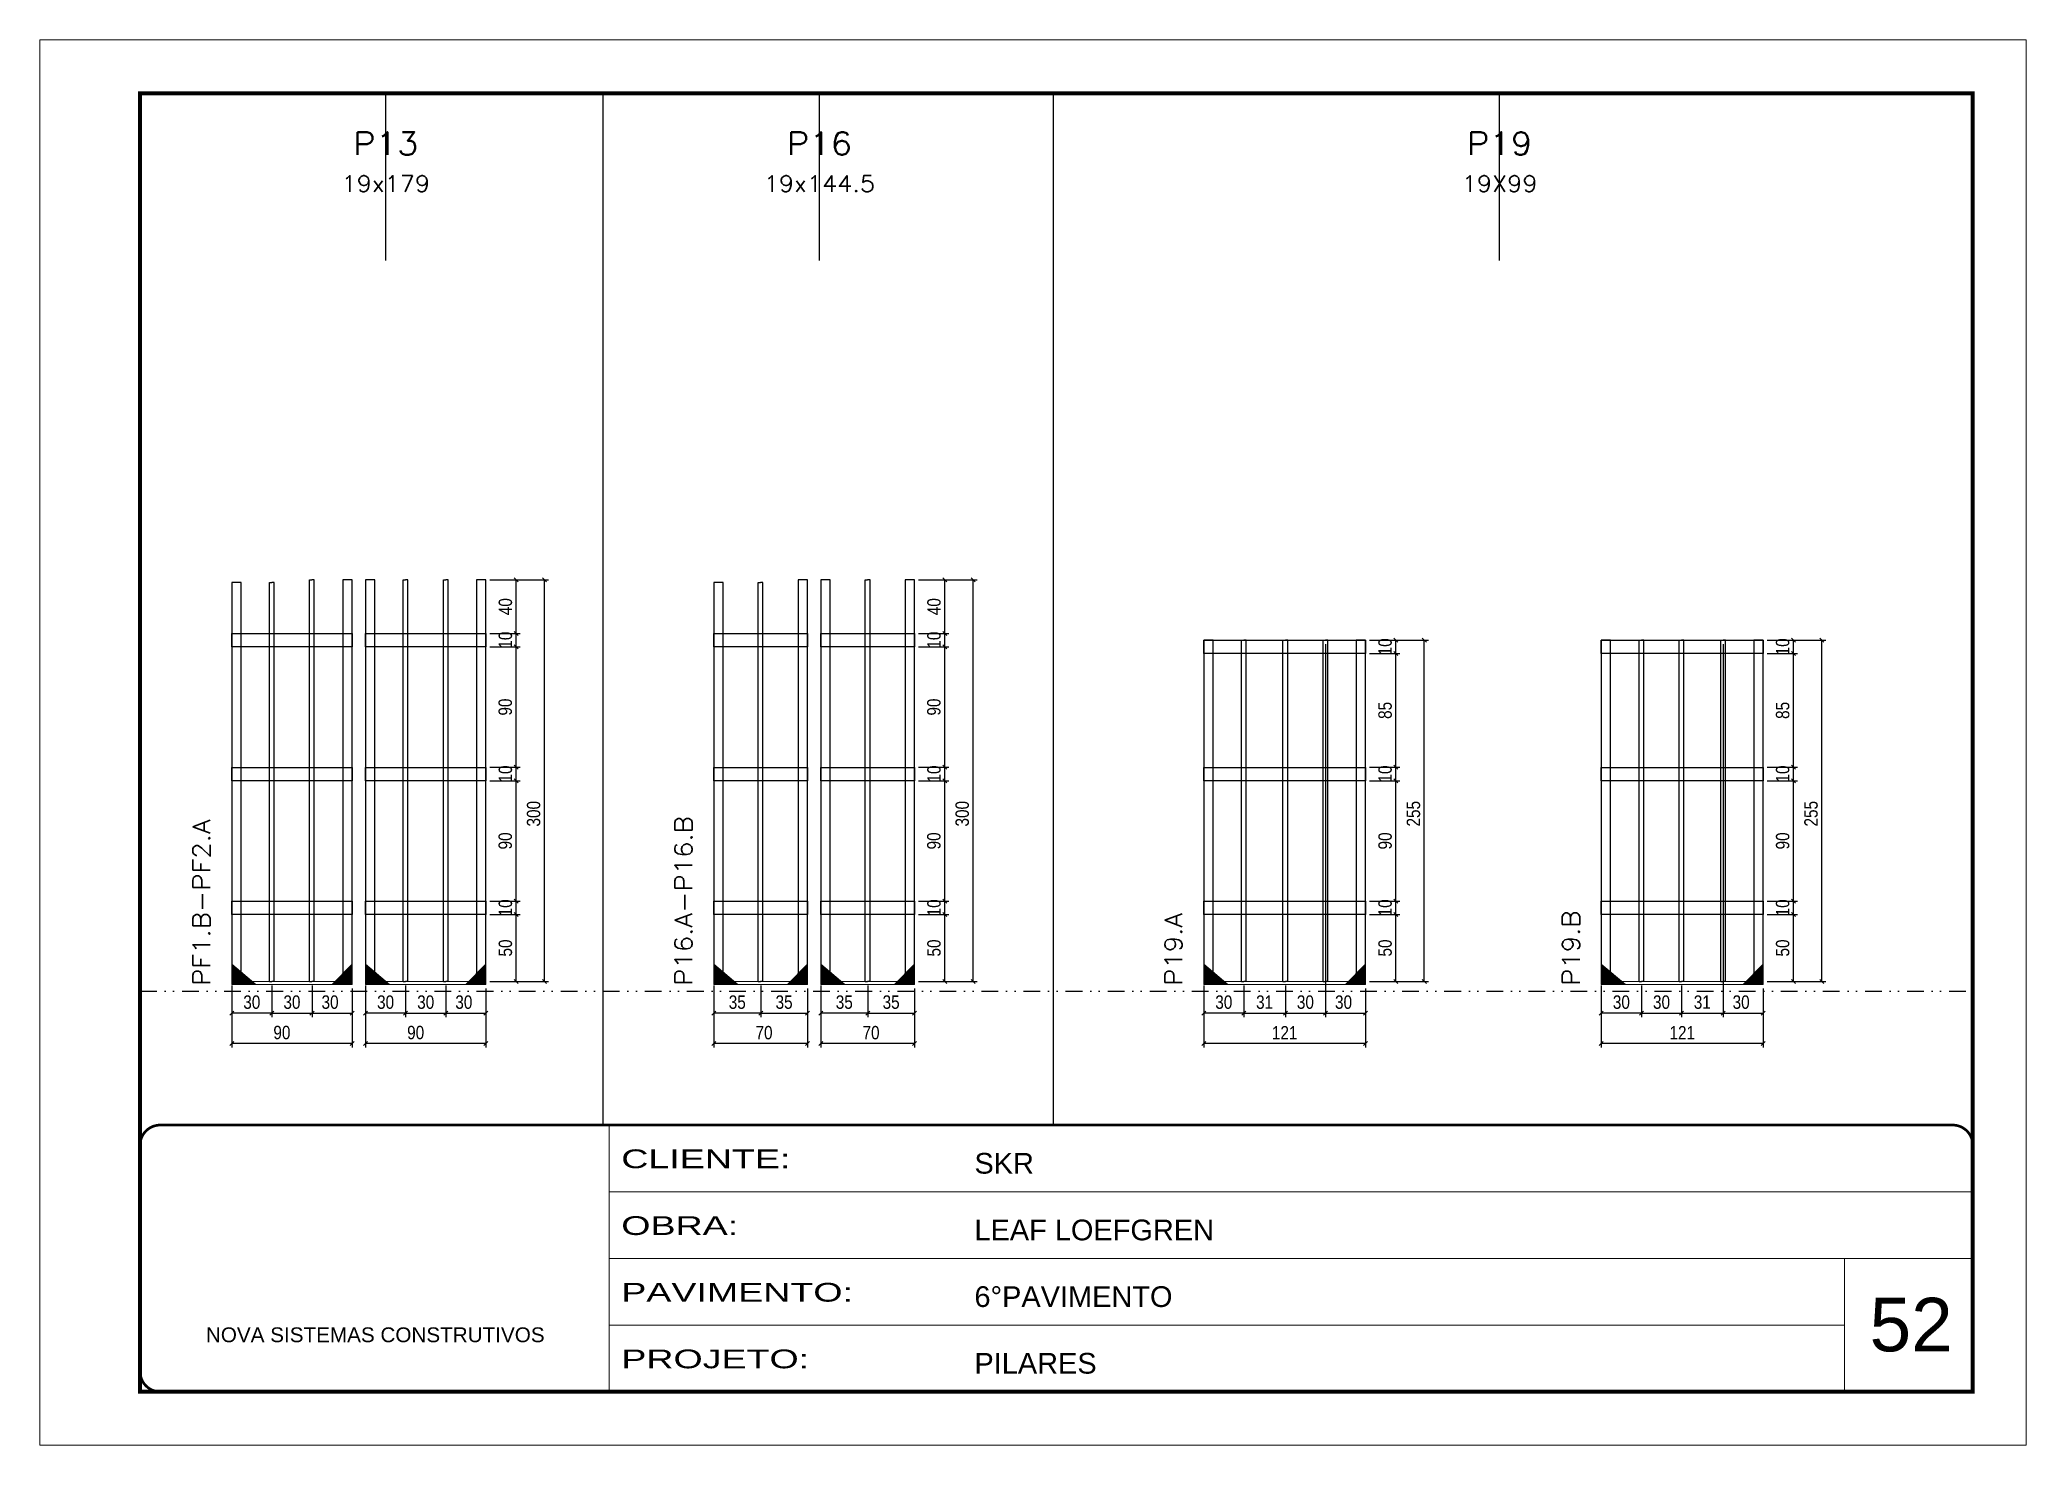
# Model space of a CAD drawing. Extents: x 14400 to 27878, y -21631 to 6985.
# Drawn here: x 19168 to 20653, y -7848 to -6798 of the extents above; entities that cross this region are included whole.
import ezdxf
from ezdxf.enums import TextEntityAlignment as Align

# ---------------------------------------------------------------- set-up
doc = ezdxf.new("R2010")
doc.units = 0
for name, pattern in [('CONTINUO', [0]), ('DASHED', [0.75, 0.5, -0.25]), ('DIVIDE2', [0.625, 0.25, -0.125, 0, -0.125, 0, -0.125]), ('HIDDEN', [0.375, 0.25, -0.125])]:
    doc.linetypes.add(name, pattern=pattern)
for name, color, linetype, lineweight in [('CARIMBO', 255, 'Continuous', 9), ('Folhas', 255, 'Continuous', 9), ('Madeira', 126, 'Continuous', 18), ('Sarr 2.2x7', 40, 'Continuous', 9), ('SARRAFO DE PRESSAO', 251, 'DASHED', 9), ('Texto Seção', 7, 'Continuous', 15)]:
    doc.layers.add(name, color=color, linetype=linetype, lineweight=lineweight)
for name, color, linetype in [('COTA', 241, 'Continuous'), ('Nível', 160, 'Continuous'), ('SARR_2.2x10', 60, 'Continuous'), ('SARR_3.5x7', 81, 'Continuous'), ('SARR_7x7', 40, 'Continuous'), ('Texto de Titulo', 7, 'Continuous'), ('Texto Qtd Sarr', 242, 'Continuous')]:
    doc.layers.add(name, color=color, linetype=linetype)
doc.styles.add('ARIAL', font='arial.ttf')
doc.styles.add('COTA TECNICA', font='techl___.ttf', dxfattribs={"height": 10})
doc.styles.add('REGUA-120', font='ROMANS.shx', dxfattribs={"height": 15})
doc.styles.add('ROMANS', font='romans.shx')
doc.styles.add('Tecnologia', font='')
doc.styles.get('Tecnologia').set_extended_font_data('Forgotten Futurist')
doc.dimstyles.new('PAINEL', dxfattribs={"dimtxt": 10, "dimasz": 3, "dimexe": 3, "dimexo": 3, "dimgap": 3, "dimtad": 1, "dimdec": 1, "dimzin": 12, "dimdsep": 46, "dimtxsty": 'COTA TECNICA', "dimblk1": 'OBLIQUE', "dimblk2": 'OBLIQUE', "dimsah": 1, "dimcen": 0.9, "dimclrd": 4, "dimclre": 4, "dimclrt": 240, "dimadec": 1, "dimazin": 3, "dimtfac": 1, "dimtdec": 1, "dimtmove": 0, "dimatfit": 3, "dimfxl": 1, "dimtolj": 1, "dimtzin": 12, "dimarcsym": 0})

msp = doc.modelspace()

# ---------------------------------------------------------------- texts
at = {"layer": 'CARIMBO', "style": 'ARIAL'}
msp.add_text('52', height=40, dxfattribs=at).set_placement((20536.33, -7778.03))
at = {"layer": 'Texto Seção', "style": 'REGUA-120', "width": 1.1}
for s, p in [('P16.A-P16.B', (19656.22, -7505)), ('PF1.B-PF2.A', (19295.83, -7505)), ('P19.A', (20022.46, -7505)), ('P19.B', (20319.65, -7505))]:
    msp.add_text(s, height=13, rotation=90, dxfattribs=at).set_placement(p)

# ---------------------------------------------------------------- blocks, each defined once
blk = doc.blocks.new('9999999999')
at = {"color": 30, "linetype": 'CONTINUO'}
for p, q in [((98564.6, 34230.2), (98564.6, 34429.4)), ((98564.6, 34379.6), (99584, 34379.6)), ((98564.6, 34329.8), (99488, 34329.8)), ((99584, 34329.8), (99488, 34329.8)), ((99488, 34329.8), (99488, 34230.2)), ((98564.6, 34280), (99488, 34280))]:
    blk.add_line(p, q, dxfattribs=at)
at = {"color": 30, "linetype": 'CONTINUO', "const_width": 2}
blk.add_lwpolyline([(99584, 34230.2), (99584, 34414.4, 0.414214), (99569, 34429.4), (98229, 34429.4, 0.414214), (98214, 34414.4), (98214, 34245.2, 0.414214), (98229, 34230.2), (99584, 34230.2)], format="xyb", dxfattribs=at)
at = {"layer": 'Folhas'}
blk.add_lwpolyline([(98139, 34190.2), (99624, 34190.2), (99624, 35240.2), (98139, 35240.2)], close=True, dxfattribs=at)
at = {"layer": 'Folhas', "color": 30, "const_width": 3}
blk.add_lwpolyline([(98214, 34230.2), (99584, 34230.2), (99584, 35200.2), (98214, 35200.2)], close=True, dxfattribs=at)
at = {"color": 7, "linetype": 'Continuous', "ltscale": 5, "style": 'ARIAL'}
for s, height, p in [('SKR', 15.48, (98837.7, 34393.1)), ('LEAF LOEFGREN', 15.483, (98837.7, 34343.3)), ('6°PAVIMENTO', 15.483, (98837.7, 34293.5)), ('NOVA SISTEMAS CONSTRUTIVOS', 11.059, (98263.2, 34267.2)), ('PILARES', 15.48, (98837.7, 34243.7))]:
    blk.add_text(s, height=height, dxfattribs=at).set_placement(p)
at = {"layer": 'Folhas', "color": 7, "style": 'Tecnologia', "width": 1.5}
for s, p in [('CLIENTE:', (98573.7, 34397.2)), ('OBRA:', (98573.7, 34347.3)), ('PAVIMENTO:', (98573.7, 34297.5)), ('PROJETO:', (98573.7, 34247.7))]:
    blk.add_text(s, height=14, dxfattribs=at).set_placement(p)
blk = doc.blocks.new('_Oblique')
at = {"color": 0, "linetype": 'ByBlock', "lineweight": -2}
blk.add_line((-0.5, -0.5), (0.5, 0.5), dxfattribs=at)
blk = doc.blocks.new('*D4022')
at = {"layer": 'COTA', "color": 4, "lineweight": -2, "transparency": 16777216}
for p, q in [((19412, -7519.9), (19412, -7551.1)), ((19502, -7519.9), (19502, -7551.1)), ((19502, -7548.1), (19412, -7548.1))]:
    blk.add_line(p, q, dxfattribs=at)
at = {"layer": 'Defpoints', "color": 0, "transparency": 16777216}
for p in [(19412, -7516.9), (19502, -7516.9), (19412, -7548.1)]:
    blk.add_point(p, dxfattribs=at)
at = {"layer": 'COTA', "color": 4, "lineweight": -2, "transparency": 16777216, "xscale": 3, "yscale": 3, "zscale": 3, "rotation": 180}
blk.add_blockref('_Oblique', (19412, -7548.1), dxfattribs=at)
at = {"layer": 'COTA', "color": 4, "lineweight": -2, "transparency": 16777216, "xscale": 3, "yscale": 3, "zscale": 3}
blk.add_blockref('_Oblique', (19502, -7548.1), dxfattribs=at)
at = {"layer": 'COTA', "color": 240, "transparency": 16777216, "insert": (19449.5, -7539.9), "char_height": 10, "attachment_point": 5, "style": 'COTA TECNICA'}
blk.add_mtext('\\A1;90', dxfattribs=at)
blk = doc.blocks.new('*D4023')
at = {"layer": 'COTA', "color": 4, "lineweight": -2, "transparency": 16777216}
for p, q in [((19505, -7451.7), (19527.7, -7451.7)), ((19524.7, -7501.7), (19524.7, -7451.7)), ((19505, -7501.7), (19527.7, -7501.7))]:
    blk.add_line(p, q, dxfattribs=at)
at = {"layer": 'Defpoints', "color": 0, "transparency": 16777216}
for p in [(19502, -7451.7), (19524.7, -7451.7), (19502, -7501.7)]:
    blk.add_point(p, dxfattribs=at)
at = {"layer": 'COTA', "color": 4, "lineweight": -2, "transparency": 16777216, "xscale": 3, "yscale": 3, "zscale": 3}
for p, rotation in [((19524.7, -7451.7), 90), ((19524.7, -7501.7), 270)]:
    blk.add_blockref('_Oblique', p, dxfattribs=dict(at, rotation=rotation))
at = {"layer": 'COTA', "color": 240, "transparency": 16777216, "insert": (19516.6, -7476.7), "char_height": 10, "attachment_point": 5, "rotation": 90, "style": 'COTA TECNICA'}
blk.add_mtext('\\A1;50', dxfattribs=at)
blk = doc.blocks.new('*D4024')
at = {"layer": 'COTA', "color": 4, "lineweight": -2, "transparency": 16777216}
for p, q in [((19505, -7441.7), (19527.7, -7441.7)), ((19505, -7451.7), (19527.7, -7451.7)), ((19524.7, -7451.7), (19524.7, -7441.7))]:
    blk.add_line(p, q, dxfattribs=at)
at = {"layer": 'Defpoints', "color": 0, "transparency": 16777216}
for p in [(19502, -7441.7), (19502, -7451.7), (19524.7, -7441.7)]:
    blk.add_point(p, dxfattribs=at)
at = {"layer": 'COTA', "color": 4, "lineweight": -2, "transparency": 16777216, "xscale": 3, "yscale": 3, "zscale": 3}
for p, rotation in [((19524.7, -7441.7), 90), ((19524.7, -7451.7), 270)]:
    blk.add_blockref('_Oblique', p, dxfattribs=dict(at, rotation=rotation))
at = {"layer": 'COTA', "color": 240, "transparency": 16777216, "insert": (19516.6, -7446.7), "char_height": 10, "attachment_point": 5, "rotation": 90, "style": 'COTA TECNICA'}
blk.add_mtext('\\A1;10', dxfattribs=at)
blk = doc.blocks.new('*D4025')
at = {"layer": 'COTA', "color": 4, "lineweight": -2, "transparency": 16777216}
for p, q in [((19505, -7351.7), (19527.7, -7351.7)), ((19524.7, -7441.7), (19524.7, -7351.7)), ((19505, -7441.7), (19527.7, -7441.7))]:
    blk.add_line(p, q, dxfattribs=at)
at = {"layer": 'Defpoints', "color": 0, "transparency": 16777216}
for p in [(19502, -7351.7), (19524.7, -7351.7), (19502, -7441.7)]:
    blk.add_point(p, dxfattribs=at)
at = {"layer": 'COTA', "color": 4, "lineweight": -2, "transparency": 16777216, "xscale": 3, "yscale": 3, "zscale": 3}
for p, rotation in [((19524.7, -7351.7), 90), ((19524.7, -7441.7), 270)]:
    blk.add_blockref('_Oblique', p, dxfattribs=dict(at, rotation=rotation))
at = {"layer": 'COTA', "color": 240, "transparency": 16777216, "insert": (19516.5, -7396.7), "char_height": 10, "attachment_point": 5, "rotation": 90, "style": 'COTA TECNICA'}
blk.add_mtext('\\A1;90', dxfattribs=at)
blk = doc.blocks.new('*D4026')
at = {"layer": 'COTA', "color": 4, "lineweight": -2, "transparency": 16777216}
for p, q in [((19505, -7341.7), (19527.7, -7341.7)), ((19524.7, -7351.7), (19524.7, -7341.7)), ((19505, -7351.7), (19527.7, -7351.7))]:
    blk.add_line(p, q, dxfattribs=at)
at = {"layer": 'Defpoints', "color": 0, "transparency": 16777216}
for p in [(19502, -7341.7), (19524.7, -7341.7), (19502, -7351.7)]:
    blk.add_point(p, dxfattribs=at)
at = {"layer": 'COTA', "color": 4, "lineweight": -2, "transparency": 16777216, "xscale": 3, "yscale": 3, "zscale": 3}
for p, rotation in [((19524.7, -7341.7), 90), ((19524.7, -7351.7), 270)]:
    blk.add_blockref('_Oblique', p, dxfattribs=dict(at, rotation=rotation))
at = {"layer": 'COTA', "color": 240, "transparency": 16777216, "insert": (19516.6, -7346.7), "char_height": 10, "attachment_point": 5, "rotation": 90, "style": 'COTA TECNICA'}
blk.add_mtext('\\A1;10', dxfattribs=at)
blk = doc.blocks.new('*D4027')
at = {"layer": 'COTA', "color": 4, "lineweight": -2, "transparency": 16777216}
for p, q in [((19505, -7201.7), (19548.9, -7201.7)), ((19545.9, -7501.7), (19545.9, -7201.7)), ((19505, -7501.7), (19548.9, -7501.7))]:
    blk.add_line(p, q, dxfattribs=at)
at = {"layer": 'Defpoints', "color": 0, "transparency": 16777216}
for p in [(19502, -7201.7), (19545.9, -7201.7), (19502, -7501.7)]:
    blk.add_point(p, dxfattribs=at)
at = {"layer": 'COTA', "color": 4, "lineweight": -2, "transparency": 16777216, "xscale": 3, "yscale": 3, "zscale": 3}
for p, rotation in [((19545.9, -7201.7), 90), ((19545.9, -7501.7), 270)]:
    blk.add_blockref('_Oblique', p, dxfattribs=dict(at, rotation=rotation))
at = {"layer": 'COTA', "color": 240, "transparency": 16777216, "insert": (19537.7, -7376.4), "char_height": 10, "attachment_point": 5, "rotation": 90, "style": 'COTA TECNICA'}
blk.add_mtext('\\A1;300', dxfattribs=at)
blk = doc.blocks.new('*D4028')
at = {"layer": 'COTA', "color": 4, "lineweight": -2, "transparency": 16777216}
for p, q in [((19312, -7519.9), (19312, -7551.1)), ((19402, -7519.9), (19402, -7551.1)), ((19402, -7548.1), (19312, -7548.1))]:
    blk.add_line(p, q, dxfattribs=at)
at = {"layer": 'Defpoints', "color": 0, "transparency": 16777216}
for p in [(19312, -7516.9), (19402, -7516.9), (19312, -7548.1)]:
    blk.add_point(p, dxfattribs=at)
at = {"layer": 'COTA', "color": 4, "lineweight": -2, "transparency": 16777216, "xscale": 3, "yscale": 3, "zscale": 3, "rotation": 180}
blk.add_blockref('_Oblique', (19312, -7548.1), dxfattribs=at)
at = {"layer": 'COTA', "color": 4, "lineweight": -2, "transparency": 16777216, "xscale": 3, "yscale": 3, "zscale": 3}
blk.add_blockref('_Oblique', (19402, -7548.1), dxfattribs=at)
at = {"layer": 'COTA', "color": 240, "transparency": 16777216, "insert": (19349.5, -7539.9), "char_height": 10, "attachment_point": 5, "style": 'COTA TECNICA'}
blk.add_mtext('\\A1;90', dxfattribs=at)
blk = doc.blocks.new('*D4029')
at = {"layer": 'COTA', "color": 4, "lineweight": -2, "transparency": 16777216}
for p, q in [((19312, -7504.7), (19312, -7528.4)), ((19342, -7504.7), (19342, -7528.4)), ((19342, -7525.4), (19312, -7525.4))]:
    blk.add_line(p, q, dxfattribs=at)
at = {"layer": 'Defpoints', "color": 0, "transparency": 16777216}
for p in [(19312, -7501.7), (19342, -7501.7), (19312, -7525.4)]:
    blk.add_point(p, dxfattribs=at)
at = {"layer": 'COTA', "color": 4, "lineweight": -2, "transparency": 16777216, "xscale": 3, "yscale": 3, "zscale": 3, "rotation": 180}
blk.add_blockref('_Oblique', (19312, -7525.4), dxfattribs=at)
at = {"layer": 'COTA', "color": 4, "lineweight": -2, "transparency": 16777216, "xscale": 3, "yscale": 3, "zscale": 3}
blk.add_blockref('_Oblique', (19342, -7525.4), dxfattribs=at)
at = {"layer": 'COTA', "color": 240, "transparency": 16777216, "insert": (19327, -7517.2), "char_height": 10, "attachment_point": 5, "style": 'COTA TECNICA'}
blk.add_mtext('\\A1;30', dxfattribs=at)
blk = doc.blocks.new('*D4030')
at = {"layer": 'COTA', "color": 4, "lineweight": -2, "transparency": 16777216}
for p, q in [((19372, -7504.7), (19372, -7528.4)), ((19402, -7506.9), (19402, -7528.4)), ((19372, -7525.4), (19402, -7525.4))]:
    blk.add_line(p, q, dxfattribs=at)
at = {"layer": 'Defpoints', "color": 0, "transparency": 16777216}
for p in [(19372, -7501.7), (19402, -7503.9), (19402, -7525.4)]:
    blk.add_point(p, dxfattribs=at)
at = {"layer": 'COTA', "color": 4, "lineweight": -2, "transparency": 16777216, "xscale": 3, "yscale": 3, "zscale": 3, "rotation": 180}
blk.add_blockref('_Oblique', (19372, -7525.4), dxfattribs=at)
at = {"layer": 'COTA', "color": 4, "lineweight": -2, "transparency": 16777216, "xscale": 3, "yscale": 3, "zscale": 3}
blk.add_blockref('_Oblique', (19402, -7525.4), dxfattribs=at)
at = {"layer": 'COTA', "color": 240, "transparency": 16777216, "insert": (19385.5, -7517.2), "char_height": 10, "attachment_point": 5, "style": 'COTA TECNICA'}
blk.add_mtext('\\A1;30', dxfattribs=at)
blk = doc.blocks.new('*D4031')
at = {"layer": 'COTA', "color": 4, "lineweight": -2, "transparency": 16777216}
for p, q in [((19342, -7504.7), (19342, -7528.4)), ((19372, -7504.7), (19372, -7528.4)), ((19342, -7525.4), (19372, -7525.4))]:
    blk.add_line(p, q, dxfattribs=at)
at = {"layer": 'Defpoints', "color": 0, "transparency": 16777216}
for p in [(19342, -7501.7), (19372, -7501.7), (19372, -7525.4)]:
    blk.add_point(p, dxfattribs=at)
at = {"layer": 'COTA', "color": 4, "lineweight": -2, "transparency": 16777216, "xscale": 3, "yscale": 3, "zscale": 3, "rotation": 180}
blk.add_blockref('_Oblique', (19342, -7525.4), dxfattribs=at)
at = {"layer": 'COTA', "color": 4, "lineweight": -2, "transparency": 16777216, "xscale": 3, "yscale": 3, "zscale": 3}
blk.add_blockref('_Oblique', (19372, -7525.4), dxfattribs=at)
at = {"layer": 'COTA', "color": 240, "transparency": 16777216, "insert": (19357, -7517.2), "char_height": 10, "attachment_point": 5, "style": 'COTA TECNICA'}
blk.add_mtext('\\A1;30', dxfattribs=at)
blk = doc.blocks.new('*D4032')
at = {"layer": 'COTA', "color": 4, "lineweight": -2, "transparency": 16777216}
for p, q in [((19505, -7251.7), (19527.7, -7251.7)), ((19524.7, -7341.7), (19524.7, -7251.7)), ((19505, -7341.7), (19527.7, -7341.7))]:
    blk.add_line(p, q, dxfattribs=at)
at = {"layer": 'Defpoints', "color": 0, "transparency": 16777216}
for p in [(19502, -7251.7), (19524.7, -7251.7), (19502, -7341.7)]:
    blk.add_point(p, dxfattribs=at)
at = {"layer": 'COTA', "color": 4, "lineweight": -2, "transparency": 16777216, "xscale": 3, "yscale": 3, "zscale": 3}
for p, rotation in [((19524.7, -7251.7), 90), ((19524.7, -7341.7), 270)]:
    blk.add_blockref('_Oblique', p, dxfattribs=dict(at, rotation=rotation))
at = {"layer": 'COTA', "color": 240, "transparency": 16777216, "insert": (19516.5, -7296.7), "char_height": 10, "attachment_point": 5, "rotation": 90, "style": 'COTA TECNICA'}
blk.add_mtext('\\A1;90', dxfattribs=at)
blk = doc.blocks.new('*D4033')
at = {"layer": 'COTA', "color": 4, "lineweight": -2, "transparency": 16777216}
for p, q in [((19505, -7241.7), (19527.7, -7241.7)), ((19524.7, -7251.7), (19524.7, -7241.7)), ((19505, -7251.7), (19527.7, -7251.7))]:
    blk.add_line(p, q, dxfattribs=at)
at = {"layer": 'Defpoints', "color": 0, "transparency": 16777216}
for p in [(19502, -7241.7), (19524.7, -7241.7), (19502, -7251.7)]:
    blk.add_point(p, dxfattribs=at)
at = {"layer": 'COTA', "color": 4, "lineweight": -2, "transparency": 16777216, "xscale": 3, "yscale": 3, "zscale": 3}
for p, rotation in [((19524.7, -7241.7), 90), ((19524.7, -7251.7), 270)]:
    blk.add_blockref('_Oblique', p, dxfattribs=dict(at, rotation=rotation))
at = {"layer": 'COTA', "color": 240, "transparency": 16777216, "insert": (19516.6, -7246.7), "char_height": 10, "attachment_point": 5, "rotation": 90, "style": 'COTA TECNICA'}
blk.add_mtext('\\A1;10', dxfattribs=at)
blk = doc.blocks.new('*D4034')
at = {"layer": 'COTA', "color": 4, "lineweight": -2, "transparency": 16777216}
for p, q in [((19505, -7201.7), (19527.7, -7201.7)), ((19524.7, -7241.7), (19524.7, -7201.7)), ((19505, -7241.7), (19527.7, -7241.7))]:
    blk.add_line(p, q, dxfattribs=at)
at = {"layer": 'Defpoints', "color": 0, "transparency": 16777216}
for p in [(19502, -7201.7), (19524.7, -7201.7), (19502, -7241.7)]:
    blk.add_point(p, dxfattribs=at)
at = {"layer": 'COTA', "color": 4, "lineweight": -2, "transparency": 16777216, "xscale": 3, "yscale": 3, "zscale": 3}
for p, rotation in [((19524.7, -7201.7), 90), ((19524.7, -7241.7), 270)]:
    blk.add_blockref('_Oblique', p, dxfattribs=dict(at, rotation=rotation))
at = {"layer": 'COTA', "color": 240, "transparency": 16777216, "insert": (19516.6, -7221.7), "char_height": 10, "attachment_point": 5, "rotation": 90, "style": 'COTA TECNICA'}
blk.add_mtext('\\A1;40', dxfattribs=at)
blk = doc.blocks.new('*D4035')
at = {"layer": 'COTA', "color": 4, "lineweight": -2, "transparency": 16777216}
for p, q in [((19412, -7504.7), (19412, -7528.4)), ((19442, -7504.7), (19442, -7528.4)), ((19442, -7525.4), (19412, -7525.4))]:
    blk.add_line(p, q, dxfattribs=at)
at = {"layer": 'Defpoints', "color": 0, "transparency": 16777216}
for p in [(19412, -7501.7), (19442, -7501.7), (19412, -7525.4)]:
    blk.add_point(p, dxfattribs=at)
at = {"layer": 'COTA', "color": 4, "lineweight": -2, "transparency": 16777216, "xscale": 3, "yscale": 3, "zscale": 3, "rotation": 180}
blk.add_blockref('_Oblique', (19412, -7525.4), dxfattribs=at)
at = {"layer": 'COTA', "color": 4, "lineweight": -2, "transparency": 16777216, "xscale": 3, "yscale": 3, "zscale": 3}
blk.add_blockref('_Oblique', (19442, -7525.4), dxfattribs=at)
at = {"layer": 'COTA', "color": 240, "transparency": 16777216, "insert": (19427, -7517.2), "char_height": 10, "attachment_point": 5, "style": 'COTA TECNICA'}
blk.add_mtext('\\A1;30', dxfattribs=at)
blk = doc.blocks.new('*D4036')
at = {"layer": 'COTA', "color": 4, "lineweight": -2, "transparency": 16777216}
for p, q in [((19472, -7504.7), (19472, -7528.4)), ((19502, -7506.9), (19502, -7528.4)), ((19472, -7525.4), (19502, -7525.4))]:
    blk.add_line(p, q, dxfattribs=at)
at = {"layer": 'Defpoints', "color": 0, "transparency": 16777216}
for p in [(19472, -7501.7), (19502, -7503.9), (19502, -7525.4)]:
    blk.add_point(p, dxfattribs=at)
at = {"layer": 'COTA', "color": 4, "lineweight": -2, "transparency": 16777216, "xscale": 3, "yscale": 3, "zscale": 3, "rotation": 180}
blk.add_blockref('_Oblique', (19472, -7525.4), dxfattribs=at)
at = {"layer": 'COTA', "color": 4, "lineweight": -2, "transparency": 16777216, "xscale": 3, "yscale": 3, "zscale": 3}
blk.add_blockref('_Oblique', (19502, -7525.4), dxfattribs=at)
at = {"layer": 'COTA', "color": 240, "transparency": 16777216, "insert": (19485.5, -7517.2), "char_height": 10, "attachment_point": 5, "style": 'COTA TECNICA'}
blk.add_mtext('\\A1;30', dxfattribs=at)
blk = doc.blocks.new('*D4037')
at = {"layer": 'COTA', "color": 4, "lineweight": -2, "transparency": 16777216}
for p, q in [((19442, -7504.7), (19442, -7528.4)), ((19472, -7504.7), (19472, -7528.4)), ((19442, -7525.4), (19472, -7525.4))]:
    blk.add_line(p, q, dxfattribs=at)
at = {"layer": 'Defpoints', "color": 0, "transparency": 16777216}
for p in [(19442, -7501.7), (19472, -7501.7), (19472, -7525.4)]:
    blk.add_point(p, dxfattribs=at)
at = {"layer": 'COTA', "color": 4, "lineweight": -2, "transparency": 16777216, "xscale": 3, "yscale": 3, "zscale": 3, "rotation": 180}
blk.add_blockref('_Oblique', (19442, -7525.4), dxfattribs=at)
at = {"layer": 'COTA', "color": 4, "lineweight": -2, "transparency": 16777216, "xscale": 3, "yscale": 3, "zscale": 3}
blk.add_blockref('_Oblique', (19472, -7525.4), dxfattribs=at)
at = {"layer": 'COTA', "color": 240, "transparency": 16777216, "insert": (19457, -7517.2), "char_height": 10, "attachment_point": 5, "style": 'COTA TECNICA'}
blk.add_mtext('\\A1;30', dxfattribs=at)
blk = doc.blocks.new('titulo1')
at = {"layer": 'Defpoints', "color": 252, "linetype": 'HIDDEN', "ltscale": 2}
blk.add_line((0, 0), (0, 125), dxfattribs=at)
at = {"layer": 'Defpoints', "style": 'ROMANS', "oblique": 15}
blk.add_attdef('FOLHA', text='', height=10, dxfattribs=at).set_placement((0, 15.6), align=Align.MIDDLE_CENTER)
at = {"layer": 'Texto Qtd Sarr', "color": 3, "style": 'ROMANS', "oblique": 15}
for tag, height, p in [('TITULO', 17, (0, 71.4)), ('SEÇÃO', 12, (0, 41.5))]:
    blk.add_attdef(tag, text='', height=height, dxfattribs=at).set_placement(p, align=Align.MIDDLE_CENTER)
blk = doc.blocks.new('*D4040')
at = {"layer": 'COTA', "color": 4, "lineweight": -2, "transparency": 16777216}
for p, q in [((19822.4, -7506.9), (19822.4, -7551.1)), ((19752.4, -7519.9), (19752.4, -7551.1)), ((19822.4, -7548.1), (19752.4, -7548.1))]:
    blk.add_line(p, q, dxfattribs=at)
at = {"layer": 'Defpoints', "color": 0, "transparency": 16777216}
for p in [(19822.4, -7503.9), (19752.4, -7516.9), (19752.4, -7548.1)]:
    blk.add_point(p, dxfattribs=at)
at = {"layer": 'COTA', "color": 4, "lineweight": -2, "transparency": 16777216, "xscale": 3, "yscale": 3, "zscale": 3, "rotation": 180}
blk.add_blockref('_Oblique', (19752.4, -7548.1), dxfattribs=at)
at = {"layer": 'COTA', "color": 4, "lineweight": -2, "transparency": 16777216, "xscale": 3, "yscale": 3, "zscale": 3}
blk.add_blockref('_Oblique', (19822.4, -7548.1), dxfattribs=at)
at = {"layer": 'COTA', "color": 240, "transparency": 16777216, "insert": (19789.9, -7540), "char_height": 10, "attachment_point": 5, "style": 'COTA TECNICA'}
blk.add_mtext('\\A1;70', dxfattribs=at)
blk = doc.blocks.new('*D4041')
at = {"layer": 'COTA', "color": 4, "lineweight": -2, "transparency": 16777216}
for p, q in [((19825.4, -7451.7), (19848.1, -7451.7)), ((19845.1, -7501.7), (19845.1, -7451.7)), ((19825.4, -7501.7), (19848.1, -7501.7))]:
    blk.add_line(p, q, dxfattribs=at)
at = {"layer": 'Defpoints', "color": 0, "transparency": 16777216}
for p in [(19822.4, -7451.7), (19845.1, -7451.7), (19822.4, -7501.7)]:
    blk.add_point(p, dxfattribs=at)
at = {"layer": 'COTA', "color": 4, "lineweight": -2, "transparency": 16777216, "xscale": 3, "yscale": 3, "zscale": 3}
for p, rotation in [((19845.1, -7451.7), 90), ((19845.1, -7501.7), 270)]:
    blk.add_blockref('_Oblique', p, dxfattribs=dict(at, rotation=rotation))
at = {"layer": 'COTA', "color": 240, "transparency": 16777216, "insert": (19837, -7476.7), "char_height": 10, "attachment_point": 5, "rotation": 90, "style": 'COTA TECNICA'}
blk.add_mtext('\\A1;50', dxfattribs=at)
blk = doc.blocks.new('*D4042')
at = {"layer": 'COTA', "color": 4, "lineweight": -2, "transparency": 16777216}
for p, q in [((19825.4, -7441.7), (19848.1, -7441.7)), ((19825.4, -7451.7), (19848.1, -7451.7)), ((19845.1, -7451.7), (19845.1, -7441.7))]:
    blk.add_line(p, q, dxfattribs=at)
at = {"layer": 'Defpoints', "color": 0, "transparency": 16777216}
for p in [(19822.4, -7441.7), (19822.4, -7451.7), (19845.1, -7441.7)]:
    blk.add_point(p, dxfattribs=at)
at = {"layer": 'COTA', "color": 4, "lineweight": -2, "transparency": 16777216, "xscale": 3, "yscale": 3, "zscale": 3}
for p, rotation in [((19845.1, -7441.7), 90), ((19845.1, -7451.7), 270)]:
    blk.add_blockref('_Oblique', p, dxfattribs=dict(at, rotation=rotation))
at = {"layer": 'COTA', "color": 240, "transparency": 16777216, "insert": (19837, -7446.7), "char_height": 10, "attachment_point": 5, "rotation": 90, "style": 'COTA TECNICA'}
blk.add_mtext('\\A1;10', dxfattribs=at)
blk = doc.blocks.new('*D4043')
at = {"layer": 'COTA', "color": 4, "lineweight": -2, "transparency": 16777216}
for p, q in [((19825.4, -7351.7), (19848.1, -7351.7)), ((19845.1, -7441.7), (19845.1, -7351.7)), ((19825.4, -7441.7), (19848.1, -7441.7))]:
    blk.add_line(p, q, dxfattribs=at)
at = {"layer": 'Defpoints', "color": 0, "transparency": 16777216}
for p in [(19822.4, -7351.7), (19845.1, -7351.7), (19822.4, -7441.7)]:
    blk.add_point(p, dxfattribs=at)
at = {"layer": 'COTA', "color": 4, "lineweight": -2, "transparency": 16777216, "xscale": 3, "yscale": 3, "zscale": 3}
for p, rotation in [((19845.1, -7351.7), 90), ((19845.1, -7441.7), 270)]:
    blk.add_blockref('_Oblique', p, dxfattribs=dict(at, rotation=rotation))
at = {"layer": 'COTA', "color": 240, "transparency": 16777216, "insert": (19836.9, -7396.7), "char_height": 10, "attachment_point": 5, "rotation": 90, "style": 'COTA TECNICA'}
blk.add_mtext('\\A1;90', dxfattribs=at)
blk = doc.blocks.new('*D4044')
at = {"layer": 'COTA', "color": 4, "lineweight": -2, "transparency": 16777216}
for p, q in [((19825.4, -7341.7), (19848.1, -7341.7)), ((19845.1, -7351.7), (19845.1, -7341.7)), ((19825.4, -7351.7), (19848.1, -7351.7))]:
    blk.add_line(p, q, dxfattribs=at)
at = {"layer": 'Defpoints', "color": 0, "transparency": 16777216}
for p in [(19822.4, -7341.7), (19845.1, -7341.7), (19822.4, -7351.7)]:
    blk.add_point(p, dxfattribs=at)
at = {"layer": 'COTA', "color": 4, "lineweight": -2, "transparency": 16777216, "xscale": 3, "yscale": 3, "zscale": 3}
for p, rotation in [((19845.1, -7341.7), 90), ((19845.1, -7351.7), 270)]:
    blk.add_blockref('_Oblique', p, dxfattribs=dict(at, rotation=rotation))
at = {"layer": 'COTA', "color": 240, "transparency": 16777216, "insert": (19837, -7346.7), "char_height": 10, "attachment_point": 5, "rotation": 90, "style": 'COTA TECNICA'}
blk.add_mtext('\\A1;10', dxfattribs=at)
blk = doc.blocks.new('*D4045')
at = {"layer": 'COTA', "color": 4, "lineweight": -2, "transparency": 16777216}
for p, q in [((19825.4, -7201.7), (19869.3, -7201.7)), ((19866.3, -7501.7), (19866.3, -7201.7)), ((19825.4, -7501.7), (19869.3, -7501.7))]:
    blk.add_line(p, q, dxfattribs=at)
at = {"layer": 'Defpoints', "color": 0, "transparency": 16777216}
for p in [(19822.4, -7201.7), (19866.3, -7201.7), (19822.4, -7501.7)]:
    blk.add_point(p, dxfattribs=at)
at = {"layer": 'COTA', "color": 4, "lineweight": -2, "transparency": 16777216, "xscale": 3, "yscale": 3, "zscale": 3}
for p, rotation in [((19866.3, -7201.7), 90), ((19866.3, -7501.7), 270)]:
    blk.add_blockref('_Oblique', p, dxfattribs=dict(at, rotation=rotation))
at = {"layer": 'COTA', "color": 240, "transparency": 16777216, "insert": (19858.1, -7376.4), "char_height": 10, "attachment_point": 5, "rotation": 90, "style": 'COTA TECNICA'}
blk.add_mtext('\\A1;300', dxfattribs=at)
blk = doc.blocks.new('*D4046')
at = {"layer": 'COTA', "color": 4, "lineweight": -2, "transparency": 16777216}
for p, q in [((19742.4, -7506.9), (19742.4, -7551.1)), ((19672.4, -7519.9), (19672.4, -7551.1)), ((19742.4, -7548.1), (19672.4, -7548.1))]:
    blk.add_line(p, q, dxfattribs=at)
at = {"layer": 'Defpoints', "color": 0, "transparency": 16777216}
for p in [(19742.4, -7503.9), (19672.4, -7516.9), (19672.4, -7548.1)]:
    blk.add_point(p, dxfattribs=at)
at = {"layer": 'COTA', "color": 4, "lineweight": -2, "transparency": 16777216, "xscale": 3, "yscale": 3, "zscale": 3, "rotation": 180}
blk.add_blockref('_Oblique', (19672.4, -7548.1), dxfattribs=at)
at = {"layer": 'COTA', "color": 4, "lineweight": -2, "transparency": 16777216, "xscale": 3, "yscale": 3, "zscale": 3}
blk.add_blockref('_Oblique', (19742.4, -7548.1), dxfattribs=at)
at = {"layer": 'COTA', "color": 240, "transparency": 16777216, "insert": (19709.9, -7540), "char_height": 10, "attachment_point": 5, "style": 'COTA TECNICA'}
blk.add_mtext('\\A1;70', dxfattribs=at)
blk = doc.blocks.new('*D4047')
at = {"layer": 'COTA', "color": 4, "lineweight": -2, "transparency": 16777216}
for p, q in [((19672.4, -7504.7), (19672.4, -7528.4)), ((19707.4, -7504.7), (19707.4, -7528.4)), ((19707.4, -7525.4), (19672.4, -7525.4))]:
    blk.add_line(p, q, dxfattribs=at)
at = {"layer": 'Defpoints', "color": 0, "transparency": 16777216}
for p in [(19672.4, -7501.7), (19707.4, -7501.7), (19672.4, -7525.4)]:
    blk.add_point(p, dxfattribs=at)
at = {"layer": 'COTA', "color": 4, "lineweight": -2, "transparency": 16777216, "xscale": 3, "yscale": 3, "zscale": 3, "rotation": 180}
blk.add_blockref('_Oblique', (19672.4, -7525.4), dxfattribs=at)
at = {"layer": 'COTA', "color": 4, "lineweight": -2, "transparency": 16777216, "xscale": 3, "yscale": 3, "zscale": 3}
blk.add_blockref('_Oblique', (19707.4, -7525.4), dxfattribs=at)
at = {"layer": 'COTA', "color": 240, "transparency": 16777216, "insert": (19689.9, -7517.2), "char_height": 10, "attachment_point": 5, "style": 'COTA TECNICA'}
blk.add_mtext('\\A1;35', dxfattribs=at)
blk = doc.blocks.new('*D4048')
at = {"layer": 'COTA', "color": 4, "lineweight": -2, "transparency": 16777216}
for p, q in [((19825.4, -7251.7), (19848.1, -7251.7)), ((19845.1, -7341.7), (19845.1, -7251.7)), ((19825.4, -7341.7), (19848.1, -7341.7))]:
    blk.add_line(p, q, dxfattribs=at)
at = {"layer": 'Defpoints', "color": 0, "transparency": 16777216}
for p in [(19822.4, -7251.7), (19845.1, -7251.7), (19822.4, -7341.7)]:
    blk.add_point(p, dxfattribs=at)
at = {"layer": 'COTA', "color": 4, "lineweight": -2, "transparency": 16777216, "xscale": 3, "yscale": 3, "zscale": 3}
for p, rotation in [((19845.1, -7251.7), 90), ((19845.1, -7341.7), 270)]:
    blk.add_blockref('_Oblique', p, dxfattribs=dict(at, rotation=rotation))
at = {"layer": 'COTA', "color": 240, "transparency": 16777216, "insert": (19836.9, -7296.7), "char_height": 10, "attachment_point": 5, "rotation": 90, "style": 'COTA TECNICA'}
blk.add_mtext('\\A1;90', dxfattribs=at)
blk = doc.blocks.new('*D4049')
at = {"layer": 'COTA', "color": 4, "lineweight": -2, "transparency": 16777216}
for p, q in [((19825.4, -7241.7), (19848.1, -7241.7)), ((19845.1, -7251.7), (19845.1, -7241.7)), ((19825.4, -7251.7), (19848.1, -7251.7))]:
    blk.add_line(p, q, dxfattribs=at)
at = {"layer": 'Defpoints', "color": 0, "transparency": 16777216}
for p in [(19822.4, -7241.7), (19845.1, -7241.7), (19822.4, -7251.7)]:
    blk.add_point(p, dxfattribs=at)
at = {"layer": 'COTA', "color": 4, "lineweight": -2, "transparency": 16777216, "xscale": 3, "yscale": 3, "zscale": 3}
for p, rotation in [((19845.1, -7241.7), 90), ((19845.1, -7251.7), 270)]:
    blk.add_blockref('_Oblique', p, dxfattribs=dict(at, rotation=rotation))
at = {"layer": 'COTA', "color": 240, "transparency": 16777216, "insert": (19837, -7246.7), "char_height": 10, "attachment_point": 5, "rotation": 90, "style": 'COTA TECNICA'}
blk.add_mtext('\\A1;10', dxfattribs=at)
blk = doc.blocks.new('*D4050')
at = {"layer": 'COTA', "color": 4, "lineweight": -2, "transparency": 16777216}
for p, q in [((19825.4, -7201.7), (19848.1, -7201.7)), ((19845.1, -7241.7), (19845.1, -7201.7)), ((19825.4, -7241.7), (19848.1, -7241.7))]:
    blk.add_line(p, q, dxfattribs=at)
at = {"layer": 'Defpoints', "color": 0, "transparency": 16777216}
for p in [(19822.4, -7201.7), (19845.1, -7201.7), (19822.4, -7241.7)]:
    blk.add_point(p, dxfattribs=at)
at = {"layer": 'COTA', "color": 4, "lineweight": -2, "transparency": 16777216, "xscale": 3, "yscale": 3, "zscale": 3}
for p, rotation in [((19845.1, -7201.7), 90), ((19845.1, -7241.7), 270)]:
    blk.add_blockref('_Oblique', p, dxfattribs=dict(at, rotation=rotation))
at = {"layer": 'COTA', "color": 240, "transparency": 16777216, "insert": (19837, -7221.7), "char_height": 10, "attachment_point": 5, "rotation": 90, "style": 'COTA TECNICA'}
blk.add_mtext('\\A1;40', dxfattribs=at)
blk = doc.blocks.new('*D4051')
at = {"layer": 'COTA', "color": 4, "lineweight": -2, "transparency": 16777216}
for p, q in [((19752.4, -7504.7), (19752.4, -7528.4)), ((19787.4, -7504.7), (19787.4, -7528.4)), ((19787.4, -7525.4), (19752.4, -7525.4))]:
    blk.add_line(p, q, dxfattribs=at)
at = {"layer": 'Defpoints', "color": 0, "transparency": 16777216}
for p in [(19752.4, -7501.7), (19787.4, -7501.7), (19752.4, -7525.4)]:
    blk.add_point(p, dxfattribs=at)
at = {"layer": 'COTA', "color": 4, "lineweight": -2, "transparency": 16777216, "xscale": 3, "yscale": 3, "zscale": 3, "rotation": 180}
blk.add_blockref('_Oblique', (19752.4, -7525.4), dxfattribs=at)
at = {"layer": 'COTA', "color": 4, "lineweight": -2, "transparency": 16777216, "xscale": 3, "yscale": 3, "zscale": 3}
blk.add_blockref('_Oblique', (19787.4, -7525.4), dxfattribs=at)
at = {"layer": 'COTA', "color": 240, "transparency": 16777216, "insert": (19769.9, -7517.2), "char_height": 10, "attachment_point": 5, "style": 'COTA TECNICA'}
blk.add_mtext('\\A1;35', dxfattribs=at)
blk = doc.blocks.new('*D4038')
at = {"layer": 'COTA', "color": 4, "lineweight": -2, "transparency": 16777216}
for p, q in [((19707.4, -7504.7), (19707.4, -7528.4)), ((19742.4, -7506.9), (19742.4, -7528.4)), ((19707.4, -7525.4), (19742.4, -7525.4))]:
    blk.add_line(p, q, dxfattribs=at)
at = {"layer": 'Defpoints', "color": 0, "transparency": 16777216}
for p in [(19707.4, -7501.7), (19742.4, -7503.9), (19742.4, -7525.4)]:
    blk.add_point(p, dxfattribs=at)
at = {"layer": 'COTA', "color": 4, "lineweight": -2, "transparency": 16777216, "xscale": 3, "yscale": 3, "zscale": 3, "rotation": 180}
blk.add_blockref('_Oblique', (19707.4, -7525.4), dxfattribs=at)
at = {"layer": 'COTA', "color": 4, "lineweight": -2, "transparency": 16777216, "xscale": 3, "yscale": 3, "zscale": 3}
blk.add_blockref('_Oblique', (19742.4, -7525.4), dxfattribs=at)
at = {"layer": 'COTA', "color": 240, "transparency": 16777216, "insert": (19724.9, -7517.2), "char_height": 10, "attachment_point": 5, "style": 'COTA TECNICA'}
blk.add_mtext('\\A1;35', dxfattribs=at)
blk = doc.blocks.new('*D4039')
at = {"layer": 'COTA', "color": 4, "lineweight": -2, "transparency": 16777216}
for p, q in [((19787.4, -7504.7), (19787.4, -7528.4)), ((19822.4, -7506.9), (19822.4, -7528.4)), ((19787.4, -7525.4), (19822.4, -7525.4))]:
    blk.add_line(p, q, dxfattribs=at)
at = {"layer": 'Defpoints', "color": 0, "transparency": 16777216}
for p in [(19787.4, -7501.7), (19822.4, -7503.9), (19822.4, -7525.4)]:
    blk.add_point(p, dxfattribs=at)
at = {"layer": 'COTA', "color": 4, "lineweight": -2, "transparency": 16777216, "xscale": 3, "yscale": 3, "zscale": 3, "rotation": 180}
blk.add_blockref('_Oblique', (19787.4, -7525.4), dxfattribs=at)
at = {"layer": 'COTA', "color": 4, "lineweight": -2, "transparency": 16777216, "xscale": 3, "yscale": 3, "zscale": 3}
blk.add_blockref('_Oblique', (19822.4, -7525.4), dxfattribs=at)
at = {"layer": 'COTA', "color": 240, "transparency": 16777216, "insert": (19804.9, -7517.2), "char_height": 10, "attachment_point": 5, "style": 'COTA TECNICA'}
blk.add_mtext('\\A1;35', dxfattribs=at)
blk = doc.blocks.new('*D4062')
at = {"layer": 'COTA', "color": 4, "lineweight": -2, "transparency": 16777216}
for p, q in [((20038.6, -7504.7), (20038.6, -7528.4)), ((20068.6, -7504.7), (20068.6, -7528.4)), ((20068.6, -7525.4), (20038.6, -7525.4))]:
    blk.add_line(p, q, dxfattribs=at)
at = {"layer": 'Defpoints', "color": 0, "transparency": 16777216}
for p in [(20038.6, -7501.7), (20068.6, -7501.7), (20038.6, -7525.4)]:
    blk.add_point(p, dxfattribs=at)
at = {"layer": 'COTA', "color": 4, "lineweight": -2, "transparency": 16777216, "xscale": 3, "yscale": 3, "zscale": 3, "rotation": 180}
blk.add_blockref('_Oblique', (20038.6, -7525.4), dxfattribs=at)
at = {"layer": 'COTA', "color": 4, "lineweight": -2, "transparency": 16777216, "xscale": 3, "yscale": 3, "zscale": 3}
blk.add_blockref('_Oblique', (20068.6, -7525.4), dxfattribs=at)
at = {"layer": 'COTA', "color": 240, "transparency": 16777216, "insert": (20053.6, -7517.2), "char_height": 10, "attachment_point": 5, "style": 'COTA TECNICA'}
blk.add_mtext('\\A1;30', dxfattribs=at)
blk = doc.blocks.new('*D4063')
at = {"layer": 'COTA', "color": 4, "lineweight": -2, "transparency": 16777216}
for p, q in [((20129.6, -7504.7), (20129.6, -7528.4)), ((20159.6, -7506.9), (20159.6, -7528.4)), ((20129.6, -7525.4), (20159.6, -7525.4))]:
    blk.add_line(p, q, dxfattribs=at)
at = {"layer": 'Defpoints', "color": 0, "transparency": 16777216}
for p in [(20129.6, -7501.7), (20159.6, -7503.9), (20159.6, -7525.4)]:
    blk.add_point(p, dxfattribs=at)
at = {"layer": 'COTA', "color": 4, "lineweight": -2, "transparency": 16777216, "xscale": 3, "yscale": 3, "zscale": 3, "rotation": 180}
blk.add_blockref('_Oblique', (20129.6, -7525.4), dxfattribs=at)
at = {"layer": 'COTA', "color": 4, "lineweight": -2, "transparency": 16777216, "xscale": 3, "yscale": 3, "zscale": 3}
blk.add_blockref('_Oblique', (20159.6, -7525.4), dxfattribs=at)
at = {"layer": 'COTA', "color": 240, "transparency": 16777216, "insert": (20143.1, -7517.2), "char_height": 10, "attachment_point": 5, "style": 'COTA TECNICA'}
blk.add_mtext('\\A1;30', dxfattribs=at)
blk = doc.blocks.new('*D4064')
at = {"layer": 'COTA', "color": 4, "lineweight": -2, "transparency": 16777216}
for p, q in [((20068.6, -7504.7), (20068.6, -7528.4)), ((20099.6, -7504.7), (20099.6, -7528.4)), ((20068.6, -7525.4), (20099.6, -7525.4))]:
    blk.add_line(p, q, dxfattribs=at)
at = {"layer": 'Defpoints', "color": 0, "transparency": 16777216}
for p in [(20068.6, -7501.7), (20099.6, -7501.7), (20099.6, -7525.4)]:
    blk.add_point(p, dxfattribs=at)
at = {"layer": 'COTA', "color": 4, "lineweight": -2, "transparency": 16777216, "xscale": 3, "yscale": 3, "zscale": 3, "rotation": 180}
blk.add_blockref('_Oblique', (20068.6, -7525.4), dxfattribs=at)
at = {"layer": 'COTA', "color": 4, "lineweight": -2, "transparency": 16777216, "xscale": 3, "yscale": 3, "zscale": 3}
blk.add_blockref('_Oblique', (20099.6, -7525.4), dxfattribs=at)
at = {"layer": 'COTA', "color": 240, "transparency": 16777216, "insert": (20084.1, -7517.2), "char_height": 10, "attachment_point": 5, "style": 'COTA TECNICA'}
blk.add_mtext('\\A1;31', dxfattribs=at)
blk = doc.blocks.new('*D4074')
at = {"layer": 'COTA', "color": 4, "lineweight": -2, "transparency": 16777216}
for p, q in [((20038.6, -7506.9), (20038.6, -7551.1)), ((20159.6, -7506.9), (20159.6, -7551.1)), ((20159.6, -7548.1), (20038.6, -7548.1))]:
    blk.add_line(p, q, dxfattribs=at)
at = {"layer": 'Defpoints', "color": 0, "transparency": 16777216}
for p in [(20038.6, -7503.9), (20159.6, -7503.9), (20038.6, -7548.1)]:
    blk.add_point(p, dxfattribs=at)
at = {"layer": 'COTA', "color": 4, "lineweight": -2, "transparency": 16777216, "xscale": 3, "yscale": 3, "zscale": 3, "rotation": 180}
blk.add_blockref('_Oblique', (20038.6, -7548.1), dxfattribs=at)
at = {"layer": 'COTA', "color": 4, "lineweight": -2, "transparency": 16777216, "xscale": 3, "yscale": 3, "zscale": 3}
blk.add_blockref('_Oblique', (20159.6, -7548.1), dxfattribs=at)
at = {"layer": 'COTA', "color": 240, "transparency": 16777216, "insert": (20099.1, -7540), "char_height": 10, "attachment_point": 5, "style": 'COTA TECNICA'}
blk.add_mtext('\\A1;121', dxfattribs=at)
blk = doc.blocks.new('*D4065')
at = {"layer": 'COTA', "color": 4, "lineweight": -2, "transparency": 16777216}
for p, q in [((20162.6, -7451.7), (20185.3, -7451.7)), ((20182.3, -7501.7), (20182.3, -7451.7)), ((20162.6, -7501.7), (20185.3, -7501.7))]:
    blk.add_line(p, q, dxfattribs=at)
at = {"layer": 'Defpoints', "color": 0, "transparency": 16777216}
for p in [(20159.6, -7451.7), (20182.3, -7451.7), (20159.6, -7501.7)]:
    blk.add_point(p, dxfattribs=at)
at = {"layer": 'COTA', "color": 4, "lineweight": -2, "transparency": 16777216, "xscale": 3, "yscale": 3, "zscale": 3}
for p, rotation in [((20182.3, -7451.7), 90), ((20182.3, -7501.7), 270)]:
    blk.add_blockref('_Oblique', p, dxfattribs=dict(at, rotation=rotation))
at = {"layer": 'COTA', "color": 240, "transparency": 16777216, "insert": (20174.2, -7476.7), "char_height": 10, "attachment_point": 5, "rotation": 90, "style": 'COTA TECNICA'}
blk.add_mtext('\\A1;50', dxfattribs=at)
blk = doc.blocks.new('*D4066')
at = {"layer": 'COTA', "color": 4, "lineweight": -2, "transparency": 16777216}
for p, q in [((20162.6, -7441.7), (20185.3, -7441.7)), ((20162.6, -7451.7), (20185.3, -7451.7)), ((20182.3, -7451.7), (20182.3, -7441.7))]:
    blk.add_line(p, q, dxfattribs=at)
at = {"layer": 'Defpoints', "color": 0, "transparency": 16777216}
for p in [(20159.6, -7441.7), (20159.6, -7451.7), (20182.3, -7441.7)]:
    blk.add_point(p, dxfattribs=at)
at = {"layer": 'COTA', "color": 4, "lineweight": -2, "transparency": 16777216, "xscale": 3, "yscale": 3, "zscale": 3}
for p, rotation in [((20182.3, -7441.7), 90), ((20182.3, -7451.7), 270)]:
    blk.add_blockref('_Oblique', p, dxfattribs=dict(at, rotation=rotation))
at = {"layer": 'COTA', "color": 240, "transparency": 16777216, "insert": (20174.2, -7446.7), "char_height": 10, "attachment_point": 5, "rotation": 90, "style": 'COTA TECNICA'}
blk.add_mtext('\\A1;10', dxfattribs=at)
blk = doc.blocks.new('*D4067')
at = {"layer": 'COTA', "color": 4, "lineweight": -2, "transparency": 16777216}
for p, q in [((20162.6, -7351.7), (20185.3, -7351.7)), ((20182.3, -7441.7), (20182.3, -7351.7)), ((20162.6, -7441.7), (20185.3, -7441.7))]:
    blk.add_line(p, q, dxfattribs=at)
at = {"layer": 'Defpoints', "color": 0, "transparency": 16777216}
for p in [(20159.6, -7351.7), (20182.3, -7351.7), (20159.6, -7441.7)]:
    blk.add_point(p, dxfattribs=at)
at = {"layer": 'COTA', "color": 4, "lineweight": -2, "transparency": 16777216, "xscale": 3, "yscale": 3, "zscale": 3}
for p, rotation in [((20182.3, -7351.7), 90), ((20182.3, -7441.7), 270)]:
    blk.add_blockref('_Oblique', p, dxfattribs=dict(at, rotation=rotation))
at = {"layer": 'COTA', "color": 240, "transparency": 16777216, "insert": (20174.2, -7396.7), "char_height": 10, "attachment_point": 5, "rotation": 90, "style": 'COTA TECNICA'}
blk.add_mtext('\\A1;90', dxfattribs=at)
blk = doc.blocks.new('*D4068')
at = {"layer": 'COTA', "color": 4, "lineweight": -2, "transparency": 16777216}
for p, q in [((20162.6, -7341.7), (20185.3, -7341.7)), ((20182.3, -7351.7), (20182.3, -7341.7)), ((20162.6, -7351.7), (20185.3, -7351.7))]:
    blk.add_line(p, q, dxfattribs=at)
at = {"layer": 'Defpoints', "color": 0, "transparency": 16777216}
for p in [(20159.6, -7341.7), (20182.3, -7341.7), (20159.6, -7351.7)]:
    blk.add_point(p, dxfattribs=at)
at = {"layer": 'COTA', "color": 4, "lineweight": -2, "transparency": 16777216, "xscale": 3, "yscale": 3, "zscale": 3}
for p, rotation in [((20182.3, -7341.7), 90), ((20182.3, -7351.7), 270)]:
    blk.add_blockref('_Oblique', p, dxfattribs=dict(at, rotation=rotation))
at = {"layer": 'COTA', "color": 240, "transparency": 16777216, "insert": (20174.2, -7346.7), "char_height": 10, "attachment_point": 5, "rotation": 90, "style": 'COTA TECNICA'}
blk.add_mtext('\\A1;10', dxfattribs=at)
blk = doc.blocks.new('*D4069')
at = {"layer": 'COTA', "color": 4, "lineweight": -2, "transparency": 16777216}
for p, q in [((20162.6, -7246.7), (20206.5, -7246.7)), ((20203.5, -7501.7), (20203.5, -7246.7)), ((20162.6, -7501.7), (20206.5, -7501.7))]:
    blk.add_line(p, q, dxfattribs=at)
at = {"layer": 'Defpoints', "color": 0, "transparency": 16777216}
for p in [(20159.6, -7246.7), (20203.5, -7246.7), (20159.6, -7501.7)]:
    blk.add_point(p, dxfattribs=at)
at = {"layer": 'COTA', "color": 4, "lineweight": -2, "transparency": 16777216, "xscale": 3, "yscale": 3, "zscale": 3}
for p, rotation in [((20203.5, -7246.7), 90), ((20203.5, -7501.7), 270)]:
    blk.add_blockref('_Oblique', p, dxfattribs=dict(at, rotation=rotation))
at = {"layer": 'COTA', "color": 240, "transparency": 16777216, "insert": (20195.4, -7376.4), "char_height": 10, "attachment_point": 5, "rotation": 90, "style": 'COTA TECNICA'}
blk.add_mtext('\\A1;255', dxfattribs=at)
blk = doc.blocks.new('*D4070')
at = {"layer": 'COTA', "color": 4, "lineweight": -2, "transparency": 16777216}
for p, q in [((20162.6, -7246.7), (20185.3, -7246.7)), ((20182.3, -7256.7), (20182.3, -7246.7)), ((20162.6, -7256.7), (20185.3, -7256.7))]:
    blk.add_line(p, q, dxfattribs=at)
at = {"layer": 'Defpoints', "color": 0, "transparency": 16777216}
for p in [(20159.6, -7246.7), (20182.3, -7246.7), (20159.6, -7256.7)]:
    blk.add_point(p, dxfattribs=at)
at = {"layer": 'COTA', "color": 4, "lineweight": -2, "transparency": 16777216, "xscale": 3, "yscale": 3, "zscale": 3}
for p, rotation in [((20182.3, -7246.7), 90), ((20182.3, -7256.7), 270)]:
    blk.add_blockref('_Oblique', p, dxfattribs=dict(at, rotation=rotation))
at = {"layer": 'COTA', "color": 240, "transparency": 16777216, "insert": (20174.2, -7251.7), "char_height": 10, "attachment_point": 5, "rotation": 90, "style": 'COTA TECNICA'}
blk.add_mtext('\\A1;10', dxfattribs=at)
blk = doc.blocks.new('*D4075')
at = {"layer": 'COTA', "color": 4, "lineweight": -2, "transparency": 16777216}
for p, q in [((20162.6, -7256.7), (20185.3, -7256.7)), ((20182.3, -7341.7), (20182.3, -7256.7)), ((20162.6, -7341.7), (20185.3, -7341.7))]:
    blk.add_line(p, q, dxfattribs=at)
at = {"layer": 'Defpoints', "color": 0, "transparency": 16777216}
for p in [(20159.6, -7256.7), (20182.3, -7256.7), (20159.6, -7341.7)]:
    blk.add_point(p, dxfattribs=at)
at = {"layer": 'COTA', "color": 4, "lineweight": -2, "transparency": 16777216, "xscale": 3, "yscale": 3, "zscale": 3}
for p, rotation in [((20182.3, -7256.7), 90), ((20182.3, -7341.7), 270)]:
    blk.add_blockref('_Oblique', p, dxfattribs=dict(at, rotation=rotation))
at = {"layer": 'COTA', "color": 240, "transparency": 16777216, "insert": (20174.2, -7299.2), "char_height": 10, "attachment_point": 5, "rotation": 90, "style": 'COTA TECNICA'}
blk.add_mtext('\\A1;85', dxfattribs=at)
blk = doc.blocks.new('*D4053')
at = {"layer": 'COTA', "color": 4, "lineweight": -2, "transparency": 16777216}
for p, q in [((20335.8, -7504.7), (20335.8, -7528.4)), ((20365.8, -7504.7), (20365.8, -7528.4)), ((20365.8, -7525.4), (20335.8, -7525.4))]:
    blk.add_line(p, q, dxfattribs=at)
at = {"layer": 'Defpoints', "color": 0, "transparency": 16777216}
for p in [(20335.8, -7501.7), (20365.8, -7501.7), (20335.8, -7525.4)]:
    blk.add_point(p, dxfattribs=at)
at = {"layer": 'COTA', "color": 4, "lineweight": -2, "transparency": 16777216, "xscale": 3, "yscale": 3, "zscale": 3, "rotation": 180}
blk.add_blockref('_Oblique', (20335.8, -7525.4), dxfattribs=at)
at = {"layer": 'COTA', "color": 4, "lineweight": -2, "transparency": 16777216, "xscale": 3, "yscale": 3, "zscale": 3}
blk.add_blockref('_Oblique', (20365.8, -7525.4), dxfattribs=at)
at = {"layer": 'COTA', "color": 240, "transparency": 16777216, "insert": (20350.8, -7517.2), "char_height": 10, "attachment_point": 5, "style": 'COTA TECNICA'}
blk.add_mtext('\\A1;30', dxfattribs=at)
blk = doc.blocks.new('*D4054')
at = {"layer": 'COTA', "color": 4, "lineweight": -2, "transparency": 16777216}
for p, q in [((20426.8, -7504.7), (20426.8, -7528.4)), ((20456.8, -7506.9), (20456.8, -7528.4)), ((20426.8, -7525.4), (20456.8, -7525.4))]:
    blk.add_line(p, q, dxfattribs=at)
at = {"layer": 'Defpoints', "color": 0, "transparency": 16777216}
for p in [(20426.8, -7501.7), (20456.8, -7503.9), (20456.8, -7525.4)]:
    blk.add_point(p, dxfattribs=at)
at = {"layer": 'COTA', "color": 4, "lineweight": -2, "transparency": 16777216, "xscale": 3, "yscale": 3, "zscale": 3, "rotation": 180}
blk.add_blockref('_Oblique', (20426.8, -7525.4), dxfattribs=at)
at = {"layer": 'COTA', "color": 4, "lineweight": -2, "transparency": 16777216, "xscale": 3, "yscale": 3, "zscale": 3}
blk.add_blockref('_Oblique', (20456.8, -7525.4), dxfattribs=at)
at = {"layer": 'COTA', "color": 240, "transparency": 16777216, "insert": (20440.3, -7517.2), "char_height": 10, "attachment_point": 5, "style": 'COTA TECNICA'}
blk.add_mtext('\\A1;30', dxfattribs=at)
blk = doc.blocks.new('*D4055')
at = {"layer": 'COTA', "color": 4, "lineweight": -2, "transparency": 16777216}
for p, q in [((20365.8, -7504.7), (20365.8, -7528.4)), ((20395.8, -7504.7), (20395.8, -7528.4)), ((20365.8, -7525.4), (20395.8, -7525.4))]:
    blk.add_line(p, q, dxfattribs=at)
at = {"layer": 'Defpoints', "color": 0, "transparency": 16777216}
for p in [(20365.8, -7501.7), (20395.8, -7501.7), (20395.8, -7525.4)]:
    blk.add_point(p, dxfattribs=at)
at = {"layer": 'COTA', "color": 4, "lineweight": -2, "transparency": 16777216, "xscale": 3, "yscale": 3, "zscale": 3, "rotation": 180}
blk.add_blockref('_Oblique', (20365.8, -7525.4), dxfattribs=at)
at = {"layer": 'COTA', "color": 4, "lineweight": -2, "transparency": 16777216, "xscale": 3, "yscale": 3, "zscale": 3}
blk.add_blockref('_Oblique', (20395.8, -7525.4), dxfattribs=at)
at = {"layer": 'COTA', "color": 240, "transparency": 16777216, "insert": (20380.8, -7517.2), "char_height": 10, "attachment_point": 5, "style": 'COTA TECNICA'}
blk.add_mtext('\\A1;30', dxfattribs=at)
blk = doc.blocks.new('*D4072')
at = {"layer": 'COTA', "color": 4, "lineweight": -2, "transparency": 16777216}
for p, q in [((20335.8, -7506.9), (20335.8, -7551.1)), ((20456.8, -7506.9), (20456.8, -7551.1)), ((20456.8, -7548.1), (20335.8, -7548.1))]:
    blk.add_line(p, q, dxfattribs=at)
at = {"layer": 'Defpoints', "color": 0, "transparency": 16777216}
for p in [(20335.8, -7503.9), (20456.8, -7503.9), (20335.8, -7548.1)]:
    blk.add_point(p, dxfattribs=at)
at = {"layer": 'COTA', "color": 4, "lineweight": -2, "transparency": 16777216, "xscale": 3, "yscale": 3, "zscale": 3, "rotation": 180}
blk.add_blockref('_Oblique', (20335.8, -7548.1), dxfattribs=at)
at = {"layer": 'COTA', "color": 4, "lineweight": -2, "transparency": 16777216, "xscale": 3, "yscale": 3, "zscale": 3}
blk.add_blockref('_Oblique', (20456.8, -7548.1), dxfattribs=at)
at = {"layer": 'COTA', "color": 240, "transparency": 16777216, "insert": (20396.3, -7540), "char_height": 10, "attachment_point": 5, "style": 'COTA TECNICA'}
blk.add_mtext('\\A1;121', dxfattribs=at)
blk = doc.blocks.new('*D4056')
at = {"layer": 'COTA', "color": 4, "lineweight": -2, "transparency": 16777216}
for p, q in [((20459.8, -7451.7), (20482.5, -7451.7)), ((20479.5, -7501.7), (20479.5, -7451.7)), ((20459.8, -7501.7), (20482.5, -7501.7))]:
    blk.add_line(p, q, dxfattribs=at)
at = {"layer": 'Defpoints', "color": 0, "transparency": 16777216}
for p in [(20456.8, -7451.7), (20479.5, -7451.7), (20456.8, -7501.7)]:
    blk.add_point(p, dxfattribs=at)
at = {"layer": 'COTA', "color": 4, "lineweight": -2, "transparency": 16777216, "xscale": 3, "yscale": 3, "zscale": 3}
for p, rotation in [((20479.5, -7451.7), 90), ((20479.5, -7501.7), 270)]:
    blk.add_blockref('_Oblique', p, dxfattribs=dict(at, rotation=rotation))
at = {"layer": 'COTA', "color": 240, "transparency": 16777216, "insert": (20471.4, -7476.7), "char_height": 10, "attachment_point": 5, "rotation": 90, "style": 'COTA TECNICA'}
blk.add_mtext('\\A1;50', dxfattribs=at)
blk = doc.blocks.new('*D4057')
at = {"layer": 'COTA', "color": 4, "lineweight": -2, "transparency": 16777216}
for p, q in [((20459.8, -7441.7), (20482.5, -7441.7)), ((20459.8, -7451.7), (20482.5, -7451.7)), ((20479.5, -7451.7), (20479.5, -7441.7))]:
    blk.add_line(p, q, dxfattribs=at)
at = {"layer": 'Defpoints', "color": 0, "transparency": 16777216}
for p in [(20456.8, -7441.7), (20456.8, -7451.7), (20479.5, -7441.7)]:
    blk.add_point(p, dxfattribs=at)
at = {"layer": 'COTA', "color": 4, "lineweight": -2, "transparency": 16777216, "xscale": 3, "yscale": 3, "zscale": 3}
for p, rotation in [((20479.5, -7441.7), 90), ((20479.5, -7451.7), 270)]:
    blk.add_blockref('_Oblique', p, dxfattribs=dict(at, rotation=rotation))
at = {"layer": 'COTA', "color": 240, "transparency": 16777216, "insert": (20471.4, -7446.7), "char_height": 10, "attachment_point": 5, "rotation": 90, "style": 'COTA TECNICA'}
blk.add_mtext('\\A1;10', dxfattribs=at)
blk = doc.blocks.new('*D4058')
at = {"layer": 'COTA', "color": 4, "lineweight": -2, "transparency": 16777216}
for p, q in [((20459.8, -7351.7), (20482.5, -7351.7)), ((20479.5, -7441.7), (20479.5, -7351.7)), ((20459.8, -7441.7), (20482.5, -7441.7))]:
    blk.add_line(p, q, dxfattribs=at)
at = {"layer": 'Defpoints', "color": 0, "transparency": 16777216}
for p in [(20456.8, -7351.7), (20479.5, -7351.7), (20456.8, -7441.7)]:
    blk.add_point(p, dxfattribs=at)
at = {"layer": 'COTA', "color": 4, "lineweight": -2, "transparency": 16777216, "xscale": 3, "yscale": 3, "zscale": 3}
for p, rotation in [((20479.5, -7351.7), 90), ((20479.5, -7441.7), 270)]:
    blk.add_blockref('_Oblique', p, dxfattribs=dict(at, rotation=rotation))
at = {"layer": 'COTA', "color": 240, "transparency": 16777216, "insert": (20471.4, -7396.7), "char_height": 10, "attachment_point": 5, "rotation": 90, "style": 'COTA TECNICA'}
blk.add_mtext('\\A1;90', dxfattribs=at)
blk = doc.blocks.new('*D4059')
at = {"layer": 'COTA', "color": 4, "lineweight": -2, "transparency": 16777216}
for p, q in [((20459.8, -7341.7), (20482.5, -7341.7)), ((20479.5, -7351.7), (20479.5, -7341.7)), ((20459.8, -7351.7), (20482.5, -7351.7))]:
    blk.add_line(p, q, dxfattribs=at)
at = {"layer": 'Defpoints', "color": 0, "transparency": 16777216}
for p in [(20456.8, -7341.7), (20479.5, -7341.7), (20456.8, -7351.7)]:
    blk.add_point(p, dxfattribs=at)
at = {"layer": 'COTA', "color": 4, "lineweight": -2, "transparency": 16777216, "xscale": 3, "yscale": 3, "zscale": 3}
for p, rotation in [((20479.5, -7341.7), 90), ((20479.5, -7351.7), 270)]:
    blk.add_blockref('_Oblique', p, dxfattribs=dict(at, rotation=rotation))
at = {"layer": 'COTA', "color": 240, "transparency": 16777216, "insert": (20471.4, -7346.7), "char_height": 10, "attachment_point": 5, "rotation": 90, "style": 'COTA TECNICA'}
blk.add_mtext('\\A1;10', dxfattribs=at)
blk = doc.blocks.new('*D4060')
at = {"layer": 'COTA', "color": 4, "lineweight": -2, "transparency": 16777216}
for p, q in [((20459.8, -7246.7), (20503.7, -7246.7)), ((20500.7, -7501.7), (20500.7, -7246.7)), ((20459.8, -7501.7), (20503.7, -7501.7))]:
    blk.add_line(p, q, dxfattribs=at)
at = {"layer": 'Defpoints', "color": 0, "transparency": 16777216}
for p in [(20456.8, -7246.7), (20500.7, -7246.7), (20456.8, -7501.7)]:
    blk.add_point(p, dxfattribs=at)
at = {"layer": 'COTA', "color": 4, "lineweight": -2, "transparency": 16777216, "xscale": 3, "yscale": 3, "zscale": 3}
for p, rotation in [((20500.7, -7246.7), 90), ((20500.7, -7501.7), 270)]:
    blk.add_blockref('_Oblique', p, dxfattribs=dict(at, rotation=rotation))
at = {"layer": 'COTA', "color": 240, "transparency": 16777216, "insert": (20492.6, -7376.4), "char_height": 10, "attachment_point": 5, "rotation": 90, "style": 'COTA TECNICA'}
blk.add_mtext('\\A1;255', dxfattribs=at)
blk = doc.blocks.new('*D4061')
at = {"layer": 'COTA', "color": 4, "lineweight": -2, "transparency": 16777216}
for p, q in [((20459.8, -7246.7), (20482.5, -7246.7)), ((20479.5, -7256.7), (20479.5, -7246.7)), ((20459.8, -7256.7), (20482.5, -7256.7))]:
    blk.add_line(p, q, dxfattribs=at)
at = {"layer": 'Defpoints', "color": 0, "transparency": 16777216}
for p in [(20456.8, -7246.7), (20479.5, -7246.7), (20456.8, -7256.7)]:
    blk.add_point(p, dxfattribs=at)
at = {"layer": 'COTA', "color": 4, "lineweight": -2, "transparency": 16777216, "xscale": 3, "yscale": 3, "zscale": 3}
for p, rotation in [((20479.5, -7246.7), 90), ((20479.5, -7256.7), 270)]:
    blk.add_blockref('_Oblique', p, dxfattribs=dict(at, rotation=rotation))
at = {"layer": 'COTA', "color": 240, "transparency": 16777216, "insert": (20471.4, -7251.7), "char_height": 10, "attachment_point": 5, "rotation": 90, "style": 'COTA TECNICA'}
blk.add_mtext('\\A1;10', dxfattribs=at)
blk = doc.blocks.new('*D4073')
at = {"layer": 'COTA', "color": 4, "lineweight": -2, "transparency": 16777216}
for p, q in [((20459.8, -7256.7), (20482.5, -7256.7)), ((20479.5, -7341.7), (20479.5, -7256.7)), ((20459.8, -7341.7), (20482.5, -7341.7))]:
    blk.add_line(p, q, dxfattribs=at)
at = {"layer": 'Defpoints', "color": 0, "transparency": 16777216}
for p in [(20456.8, -7256.7), (20479.5, -7256.7), (20456.8, -7341.7)]:
    blk.add_point(p, dxfattribs=at)
at = {"layer": 'COTA', "color": 4, "lineweight": -2, "transparency": 16777216, "xscale": 3, "yscale": 3, "zscale": 3}
for p, rotation in [((20479.5, -7256.7), 90), ((20479.5, -7341.7), 270)]:
    blk.add_blockref('_Oblique', p, dxfattribs=dict(at, rotation=rotation))
at = {"layer": 'COTA', "color": 240, "transparency": 16777216, "insert": (20471.4, -7299.2), "char_height": 10, "attachment_point": 5, "rotation": 90, "style": 'COTA TECNICA'}
blk.add_mtext('\\A1;85', dxfattribs=at)
blk = doc.blocks.new('*D4071')
at = {"layer": 'COTA', "color": 4, "lineweight": -2, "transparency": 16777216}
for p, q in [((20426.8, -7249.7), (20426.8, -7528.4)), ((20395.8, -7504.7), (20395.8, -7528.4)), ((20395.8, -7525.4), (20426.8, -7525.4))]:
    blk.add_line(p, q, dxfattribs=at)
at = {"layer": 'Defpoints', "color": 0, "transparency": 16777216}
for p in [(20426.8, -7246.7), (20395.8, -7501.7), (20426.8, -7525.4)]:
    blk.add_point(p, dxfattribs=at)
at = {"layer": 'COTA', "color": 4, "lineweight": -2, "transparency": 16777216, "xscale": 3, "yscale": 3, "zscale": 3, "rotation": 180}
blk.add_blockref('_Oblique', (20395.8, -7525.4), dxfattribs=at)
at = {"layer": 'COTA', "color": 4, "lineweight": -2, "transparency": 16777216, "xscale": 3, "yscale": 3, "zscale": 3}
blk.add_blockref('_Oblique', (20426.8, -7525.4), dxfattribs=at)
at = {"layer": 'COTA', "color": 240, "transparency": 16777216, "insert": (20411.3, -7517.2), "char_height": 10, "attachment_point": 5, "style": 'COTA TECNICA'}
blk.add_mtext('\\A1;31', dxfattribs=at)
blk = doc.blocks.new('*D4090')
at = {"layer": 'COTA', "color": 4, "lineweight": -2, "transparency": 16777216}
for p, q in [((20129.6, -7249.7), (20129.6, -7528.4)), ((20099.6, -7504.7), (20099.6, -7528.4)), ((20099.6, -7525.4), (20129.6, -7525.4))]:
    blk.add_line(p, q, dxfattribs=at)
at = {"layer": 'Defpoints', "color": 0, "transparency": 16777216}
for p in [(20129.6, -7246.7), (20099.6, -7501.7), (20129.6, -7525.4)]:
    blk.add_point(p, dxfattribs=at)
at = {"layer": 'COTA', "color": 4, "lineweight": -2, "transparency": 16777216, "xscale": 3, "yscale": 3, "zscale": 3, "rotation": 180}
blk.add_blockref('_Oblique', (20099.6, -7525.4), dxfattribs=at)
at = {"layer": 'COTA', "color": 4, "lineweight": -2, "transparency": 16777216, "xscale": 3, "yscale": 3, "zscale": 3}
blk.add_blockref('_Oblique', (20129.6, -7525.4), dxfattribs=at)
at = {"layer": 'COTA', "color": 240, "transparency": 16777216, "insert": (20114.6, -7517.2), "char_height": 10, "attachment_point": 5, "style": 'COTA TECNICA'}
blk.add_mtext('\\A1;30', dxfattribs=at)

# ---------------------------------------------------------------- dimensions: what is measured, and where the dimension line sits
at = {"layer": 'COTA'}
for base, p1, p2, angle, picture, middle in [((19545.89, -7201.73), (19501.98, -7501.73), (19501.98, -7201.73), 90, '*D4027', (19545.89, -7376.43)), ((19866.28, -7201.73), (19822.37, -7501.73), (19822.37, -7201.73), 90, '*D4045', (19866.28, -7376.43)), ((19524.68, -7241.69), (19501.98, -7251.69), (19501.98, -7241.69), 90, '*D4033', (19524.68, -7246.69)), ((19845.07, -7241.69), (19822.37, -7251.69), (19822.37, -7241.69), 90, '*D4049', (19845.07, -7246.69)), ((20182.3, -7246.69), (20159.6, -7256.69), (20159.6, -7246.69), 90, '*D4070', (20182.3, -7251.69)), ((20203.52, -7246.72), (20159.6, -7501.73), (20159.6, -7246.72), 90, '*D4069', (20203.52, -7376.42)), ((20479.49, -7246.69), (20456.79, -7256.69), (20456.79, -7246.69), 90, '*D4061', (20479.49, -7251.69)), ((20500.7, -7246.72), (20456.79, -7501.73), (20456.79, -7246.72), 90, '*D4060', (20500.7, -7376.42)), ((19524.68, -7341.69), (19501.98, -7351.69), (19501.98, -7341.69), 90, '*D4026', (19524.68, -7346.69)), ((19845.07, -7341.69), (19822.37, -7351.69), (19822.37, -7341.69), 90, '*D4044', (19845.07, -7346.69)), ((20182.3, -7341.69), (20159.6, -7351.69), (20159.6, -7341.69), 90, '*D4068', (20182.3, -7346.69)), ((20479.49, -7341.69), (20456.79, -7351.69), (20456.79, -7341.69), 90, '*D4059', (20479.49, -7346.69)), ((19524.68, -7441.69), (19501.98, -7451.69), (19501.98, -7441.69), 90, '*D4024', (19524.68, -7446.69)), ((19845.07, -7441.69), (19822.37, -7451.69), (19822.37, -7441.69), 90, '*D4042', (19845.07, -7446.69)), ((20182.3, -7441.69), (20159.6, -7451.69), (20159.6, -7441.69), 90, '*D4066', (20182.3, -7446.69)), ((20479.49, -7441.69), (20456.79, -7451.69), (20456.79, -7441.69), 90, '*D4057', (20479.49, -7446.69)), ((19672.37, -7548.07), (19742.37, -7503.89), (19672.37, -7516.89), 180, '*D4046', (19709.87, -7548.07)), ((19752.37, -7548.07), (19822.37, -7503.89), (19752.37, -7516.89), 180, '*D4040', (19789.87, -7548.07)), ((19311.98, -7548.07), (19401.98, -7516.89), (19311.98, -7516.89), 180, '*D4028', (19349.48, -7548.07)), ((19411.98, -7548.07), (19501.98, -7516.89), (19411.98, -7516.89), 180, '*D4022', (19449.48, -7548.07))]:
    dim = msp.add_linear_dim(base=base, p1=p1, p2=p2, angle=angle, dimstyle='PAINEL', override={"dimtmove": 1}, dxfattribs=at)
    dim.commit()
    dim.dimension.update_dxf_attribs({"geometry": picture, "text_midpoint": middle, "dimtype": 160})
for base, p1, p2, picture, middle in [((19524.68, -7201.73), (19501.98, -7241.73), (19501.98, -7201.73), '*D4034', (19516.57, -7221.73)), ((19845.07, -7201.73), (19822.37, -7241.73), (19822.37, -7201.73), '*D4050', (19836.96, -7221.73)), ((20182.3, -7256.73), (20159.6, -7341.69), (20159.6, -7256.73), '*D4075', (20174.17, -7299.21)), ((20479.49, -7256.73), (20456.79, -7341.69), (20456.79, -7256.73), '*D4073', (20471.36, -7299.21))]:
    dim = msp.add_linear_dim(base=base, p1=p1, p2=p2, angle=90, dimstyle='PAINEL', dxfattribs=at)
    dim.commit()
    dim.dimension.update_dxf_attribs({"geometry": picture, "text_midpoint": middle})
for base, p1, p2, picture, middle in [((20129.6, -7525.39), (20099.6, -7501.69), (20129.6, -7246.73), '*D4090', (20114.6, -7517.17)), ((20426.79, -7525.39), (20395.79, -7501.69), (20426.79, -7246.73), '*D4071', (20411.29, -7517.17)), ((19742.37, -7525.39), (19707.37, -7501.69), (19742.37, -7503.89), '*D4038', (19724.87, -7517.17)), ((19822.37, -7525.39), (19787.37, -7501.69), (19822.37, -7503.89), '*D4039', (19804.87, -7517.17)), ((20038.6, -7548.07), (20159.6, -7503.89), (20038.6, -7503.89), '*D4074', (20099.1, -7540.01)), ((20335.79, -7548.07), (20456.79, -7503.89), (20335.79, -7503.89), '*D4072', (20396.29, -7540.01))]:
    dim = msp.add_linear_dim(base=base, p1=p1, p2=p2, dimstyle='PAINEL', dxfattribs=at)
    dim.commit()
    dim.dimension.update_dxf_attribs({"geometry": picture, "text_midpoint": middle})
for base, p1, p2, angle, picture, middle in [((19524.68, -7251.69), (19501.98, -7341.73), (19501.98, -7251.69), 90, '*D4032', (19516.54, -7296.71)), ((19845.07, -7251.69), (19822.37, -7341.73), (19822.37, -7251.69), 90, '*D4048', (19836.93, -7296.71)), ((19524.68, -7351.69), (19501.98, -7441.69), (19501.98, -7351.69), 90, '*D4025', (19516.54, -7396.69)), ((19845.07, -7351.69), (19822.37, -7441.69), (19822.37, -7351.69), 90, '*D4043', (19836.93, -7396.69)), ((20182.3, -7351.69), (20159.6, -7441.69), (20159.6, -7351.69), 90, '*D4067', (20174.17, -7396.69)), ((20479.49, -7351.69), (20456.79, -7441.69), (20456.79, -7351.69), 90, '*D4058', (20471.36, -7396.69)), ((19524.68, -7451.69), (19501.98, -7501.69), (19501.98, -7451.69), 90, '*D4023', (19516.57, -7476.69)), ((19845.07, -7451.69), (19822.37, -7501.69), (19822.37, -7451.69), 90, '*D4041', (19836.96, -7476.69)), ((20182.3, -7451.69), (20159.6, -7501.69), (20159.6, -7451.69), 90, '*D4065', (20174.19, -7476.69)), ((20479.49, -7451.69), (20456.79, -7501.69), (20456.79, -7451.69), 90, '*D4056', (20471.38, -7476.69)), ((19311.98, -7525.39), (19341.98, -7501.69), (19311.98, -7501.69), 180, '*D4029', (19326.98, -7517.17)), ((19411.98, -7525.39), (19441.98, -7501.69), (19411.98, -7501.69), 180, '*D4035', (19426.98, -7517.17)), ((19672.37, -7525.39), (19707.37, -7501.69), (19672.37, -7501.69), 180, '*D4047', (19689.87, -7517.17)), ((19752.37, -7525.39), (19787.37, -7501.69), (19752.37, -7501.69), 180, '*D4051', (19769.87, -7517.17)), ((20038.6, -7525.39), (20068.6, -7501.69), (20038.6, -7501.69), 180, '*D4062', (20053.6, -7517.17)), ((20335.79, -7525.39), (20365.79, -7501.69), (20335.79, -7501.69), 180, '*D4053', (20350.79, -7517.17))]:
    dim = msp.add_linear_dim(base=base, p1=p1, p2=p2, angle=angle, dimstyle='PAINEL', override={"dimtmove": 1}, dxfattribs=at)
    dim.commit()
    dim.dimension.update_dxf_attribs({"geometry": picture, "text_midpoint": middle})
for base, p1, p2, picture, middle in [((19371.98, -7525.39), (19341.98, -7501.69), (19371.98, -7501.69), '*D4031', (19356.98, -7517.17)), ((19471.98, -7525.39), (19441.98, -7501.69), (19471.98, -7501.69), '*D4037', (19456.98, -7517.17)), ((20099.6, -7525.39), (20068.6, -7501.69), (20099.6, -7501.69), '*D4064', (20084.1, -7517.17)), ((20395.79, -7525.39), (20365.79, -7501.69), (20395.79, -7501.69), '*D4055', (20380.79, -7517.17))]:
    dim = msp.add_linear_dim(base=base, p1=p1, p2=p2, dimstyle='PAINEL', override={"dimtmove": 1}, dxfattribs=at)
    dim.commit()
    dim.dimension.update_dxf_attribs({"geometry": picture, "text_midpoint": middle})
for base, p1, p2, picture, middle in [((19401.98, -7525.39), (19371.98, -7501.69), (19401.98, -7503.89), '*D4030', (19385.48, -7525.39)), ((19501.98, -7525.39), (19471.98, -7501.69), (19501.98, -7503.89), '*D4036', (19485.48, -7525.39)), ((20159.6, -7525.39), (20129.6, -7501.69), (20159.6, -7503.89), '*D4063', (20143.1, -7525.39)), ((20456.79, -7525.39), (20426.79, -7501.69), (20456.79, -7503.89), '*D4054', (20440.29, -7525.39))]:
    dim = msp.add_linear_dim(base=base, p1=p1, p2=p2, dimstyle='PAINEL', override={"dimtmove": 1}, dxfattribs=at)
    dim.commit()
    dim.dimension.update_dxf_attribs({"geometry": picture, "text_midpoint": middle, "dimtype": 160})

# ---------------------------------------------------------------- hatches: boundary and pattern name
at = {"layer": 'Madeira'}
h = msp.add_hatch(color=252, dxfattribs=at)
h.dxf.hatch_style = 2
h.paths.add_polyline_path([(19311.98, -7488.89), (19311.98, -7503.89), (19329.98, -7503.89)])
h = msp.add_hatch(color=252, dxfattribs=at)
h.dxf.hatch_style = 2
h.paths.add_polyline_path([(19401.98, -7488.89), (19401.98, -7503.89), (19386.98, -7503.89)])
h = msp.add_hatch(color=252, dxfattribs=at)
h.dxf.hatch_style = 2
h.paths.add_polyline_path([(19411.98, -7488.89), (19411.98, -7503.89), (19429.98, -7503.89)])
h = msp.add_hatch(color=252, dxfattribs=at)
h.dxf.hatch_style = 2
h.paths.add_polyline_path([(19501.98, -7488.89), (19501.98, -7503.89), (19486.98, -7503.89)])
h = msp.add_hatch(color=252, dxfattribs=at)
h.dxf.hatch_style = 2
h.paths.add_polyline_path([(19672.37, -7488.89), (19672.37, -7503.89), (19690.37, -7503.89)])
h = msp.add_hatch(color=252, dxfattribs=at)
h.dxf.hatch_style = 2
h.paths.add_polyline_path([(19742.37, -7488.89), (19742.37, -7503.89), (19727.37, -7503.89)])
h = msp.add_hatch(color=252, dxfattribs=at)
h.dxf.hatch_style = 2
h.paths.add_polyline_path([(19752.37, -7488.89), (19752.37, -7503.89), (19770.37, -7503.89)])
h = msp.add_hatch(color=252, dxfattribs=at)
h.dxf.hatch_style = 2
h.paths.add_polyline_path([(19822.37, -7488.89), (19822.37, -7503.89), (19807.37, -7503.89)])
h = msp.add_hatch(color=252, dxfattribs=at)
h.dxf.hatch_style = 2
h.paths.add_polyline_path([(20038.6, -7488.89), (20038.6, -7503.89), (20056.6, -7503.89)])
h = msp.add_hatch(color=252, dxfattribs=at)
h.dxf.hatch_style = 2
h.paths.add_polyline_path([(20159.6, -7488.89), (20159.6, -7503.89), (20144.6, -7503.89)])
h = msp.add_hatch(color=252, dxfattribs=at)
h.dxf.hatch_style = 2
h.paths.add_polyline_path([(20335.79, -7488.89), (20335.79, -7503.89), (20353.79, -7503.89)])
h = msp.add_hatch(color=252, dxfattribs=at)
h.dxf.hatch_style = 2
h.paths.add_polyline_path([(20456.79, -7488.89), (20456.79, -7503.89), (20441.79, -7503.89)])

# ---------------------------------------------------------------- linework, layer by layer
at = {"layer": 'COTA'}
for p, q in [((19589.43, -6838.17), (19589.43, -7608.93)), ((19925.93, -6838.17), (19925.93, -7608.93))]:
    msp.add_line(p, q, dxfattribs=at)
at = {"layer": 'Madeira', "color": 1, "linetype": 'HIDDEN'}
for p, q in [((19315.48, -7492.39), (19315.48, -7501.69)), ((19315.48, -7492.39), (19315.48, -7501.69)), ((19318.98, -7495.89), (19318.98, -7501.69)), ((19398.48, -7492.39), (19398.48, -7501.69)), ((19398.48, -7492.39), (19398.48, -7501.69)), ((19415.48, -7492.39), (19415.48, -7501.69)), ((19415.48, -7492.39), (19415.48, -7501.69)), ((19418.98, -7495.89), (19418.98, -7501.69)), ((19498.48, -7492.39), (19498.48, -7501.69)), ((19498.48, -7492.39), (19498.48, -7501.69)), ((19675.87, -7492.39), (19675.87, -7501.69)), ((19675.87, -7492.39), (19675.87, -7501.69)), ((19679.37, -7495.89), (19679.37, -7501.69)), ((19738.87, -7492.39), (19738.87, -7501.69)), ((19738.87, -7492.39), (19738.87, -7501.69)), ((19755.87, -7492.39), (19755.87, -7501.69)), ((19755.87, -7492.39), (19755.87, -7501.69)), ((19759.37, -7495.89), (19759.37, -7501.69)), ((19818.87, -7492.39), (19818.87, -7501.69)), ((19818.87, -7492.39), (19818.87, -7501.69)), ((20042.1, -7492.39), (20042.1, -7501.69)), ((20042.1, -7492.39), (20042.1, -7501.69)), ((20045.6, -7495.89), (20045.6, -7501.69)), ((20156.1, -7492.39), (20156.1, -7501.69)), ((20156.1, -7492.39), (20156.1, -7501.69)), ((20339.29, -7492.39), (20339.29, -7501.69)), ((20339.29, -7492.39), (20339.29, -7501.69)), ((20342.79, -7495.89), (20342.79, -7501.69)), ((20453.29, -7492.39), (20453.29, -7501.69)), ((20453.29, -7492.39), (20453.29, -7501.69)), ((19321.81, -7501.69), (19311.98, -7501.69)), ((19321.81, -7501.69), (19311.98, -7501.69)), ((19327.78, -7501.69), (19311.98, -7501.69)), ((19389.18, -7501.69), (19401.98, -7501.69)), ((19392.14, -7501.69), (19401.98, -7501.69)), ((19392.14, -7501.69), (19401.98, -7501.69)), ((19421.81, -7501.69), (19411.98, -7501.69)), ((19421.81, -7501.69), (19411.98, -7501.69)), ((19427.78, -7501.69), (19411.98, -7501.69)), ((19489.18, -7501.69), (19501.98, -7501.69)), ((19492.14, -7501.69), (19501.98, -7501.69)), ((19492.14, -7501.69), (19501.98, -7501.69)), ((19682.2, -7501.69), (19672.37, -7501.69)), ((19682.2, -7501.69), (19672.37, -7501.69)), ((19688.17, -7501.69), (19672.37, -7501.69)), ((19729.57, -7501.69), (19742.37, -7501.69)), ((19732.53, -7501.69), (19742.37, -7501.69)), ((19732.53, -7501.69), (19742.37, -7501.69)), ((19762.2, -7501.69), (19752.37, -7501.69)), ((19762.2, -7501.69), (19752.37, -7501.69)), ((19768.17, -7501.69), (19752.37, -7501.69)), ((19809.57, -7501.69), (19822.37, -7501.69)), ((19812.53, -7501.69), (19822.37, -7501.69)), ((19812.53, -7501.69), (19822.37, -7501.69)), ((20048.44, -7501.69), (20038.6, -7501.69)), ((20048.44, -7501.69), (20038.6, -7501.69)), ((20054.4, -7501.69), (20038.6, -7501.69)), ((20146.8, -7501.69), (20159.6, -7501.69)), ((20149.77, -7501.69), (20159.6, -7501.69)), ((20149.77, -7501.69), (20159.6, -7501.69)), ((20345.62, -7501.69), (20335.79, -7501.69)), ((20345.62, -7501.69), (20335.79, -7501.69)), ((20351.59, -7501.69), (20335.79, -7501.69)), ((20443.99, -7501.69), (20456.79, -7501.69)), ((20446.96, -7501.69), (20456.79, -7501.69)), ((20446.96, -7501.69), (20456.79, -7501.69))]:
    msp.add_line(p, q, dxfattribs=at)
at = {"layer": 'Madeira'}
for p, q in [((19311.98, -7501.69), (19311.98, -7503.89)), ((19311.98, -7501.69), (19311.98, -7503.89)), ((19311.98, -7501.69), (19311.98, -7503.89)), ((19411.98, -7501.69), (19411.98, -7503.89)), ((19411.98, -7501.69), (19411.98, -7503.89)), ((19411.98, -7501.69), (19411.98, -7503.89)), ((19672.37, -7501.69), (19672.37, -7503.89)), ((19672.37, -7501.69), (19672.37, -7503.89)), ((19672.37, -7501.69), (19672.37, -7503.89)), ((19752.37, -7501.69), (19752.37, -7503.89)), ((19752.37, -7501.69), (19752.37, -7503.89)), ((19752.37, -7501.69), (19752.37, -7503.89)), ((20038.6, -7501.69), (20038.6, -7503.89)), ((20038.6, -7501.69), (20038.6, -7503.89)), ((20038.6, -7501.69), (20038.6, -7503.89)), ((20335.79, -7501.69), (20335.79, -7503.89)), ((20335.79, -7501.69), (20335.79, -7503.89)), ((20335.79, -7501.69), (20335.79, -7503.89))]:
    msp.add_line(p, q, dxfattribs=at)
at = {"layer": 'Madeira', "color": 0}
for points in [[(19311.98, -7488.89), (19311.98, -7503.89), (19329.98, -7503.89), (19311.98, -7488.89)], [(19401.98, -7488.89), (19401.98, -7503.89), (19386.98, -7503.89), (19401.98, -7488.89)], [(19411.98, -7488.89), (19411.98, -7503.89), (19429.98, -7503.89), (19411.98, -7488.89)], [(19501.98, -7488.89), (19501.98, -7503.89), (19486.98, -7503.89), (19501.98, -7488.89)], [(19672.37, -7488.89), (19672.37, -7503.89), (19690.37, -7503.89), (19672.37, -7488.89)], [(19742.37, -7488.89), (19742.37, -7503.89), (19727.37, -7503.89), (19742.37, -7488.89)], [(19752.37, -7488.89), (19752.37, -7503.89), (19770.37, -7503.89), (19752.37, -7488.89)], [(19822.37, -7488.89), (19822.37, -7503.89), (19807.37, -7503.89), (19822.37, -7488.89)], [(20038.6, -7488.89), (20038.6, -7503.89), (20056.6, -7503.89), (20038.6, -7488.89)], [(20159.6, -7488.89), (20159.6, -7503.89), (20144.6, -7503.89), (20159.6, -7488.89)], [(20335.79, -7488.89), (20335.79, -7503.89), (20353.79, -7503.89), (20335.79, -7488.89)], [(20456.79, -7488.89), (20456.79, -7503.89), (20441.79, -7503.89), (20456.79, -7488.89)]]:
    msp.add_lwpolyline(points, dxfattribs=at)
at = {"layer": 'Nível', "color": 4, "linetype": 'DIVIDE2', "ltscale": 50}
msp.add_line((19243.47, -7508.89), (20613.47, -7508.89), dxfattribs=at)
at = {"layer": 'Sarr 2.2x7'}
for points in [[(19401.98, -7501.69), (19311.98, -7501.69), (19311.98, -7503.89), (19401.98, -7503.89)], [(19501.98, -7501.69), (19411.98, -7501.69), (19411.98, -7503.89), (19501.98, -7503.89)], [(19742.37, -7501.69), (19672.37, -7501.69), (19672.37, -7503.89), (19742.37, -7503.89)], [(19822.37, -7501.69), (19752.37, -7501.69), (19752.37, -7503.89), (19822.37, -7503.89)], [(20159.6, -7501.69), (20038.6, -7501.69), (20038.6, -7503.89), (20159.6, -7503.89)], [(20456.79, -7501.69), (20335.79, -7501.69), (20335.79, -7503.89), (20456.79, -7503.89)]]:
    msp.add_lwpolyline(points, close=True, dxfattribs=at)
at = {"layer": 'SARR_2.2x10'}
for points in [[(19311.98, -7241.73), (19401.98, -7241.73), (19401.98, -7251.73), (19311.98, -7251.73)], [(19411.98, -7241.73), (19501.98, -7241.73), (19501.98, -7251.73), (19411.98, -7251.73)], [(19672.37, -7241.73), (19742.37, -7241.73), (19742.37, -7251.73), (19672.37, -7251.73)], [(19752.37, -7241.73), (19822.37, -7241.73), (19822.37, -7251.73), (19752.37, -7251.73)], [(20038.6, -7246.73), (20159.6, -7246.73), (20159.6, -7256.73), (20038.6, -7256.73)], [(20335.79, -7246.73), (20456.79, -7246.73), (20456.79, -7256.73), (20335.79, -7256.73)], [(19311.98, -7341.73), (19401.98, -7341.73), (19401.98, -7351.73), (19311.98, -7351.73)], [(19411.98, -7341.73), (19501.98, -7341.73), (19501.98, -7351.73), (19411.98, -7351.73)], [(19672.37, -7341.73), (19742.37, -7341.73), (19742.37, -7351.73), (19672.37, -7351.73)], [(19752.37, -7341.73), (19822.37, -7341.73), (19822.37, -7351.73), (19752.37, -7351.73)], [(20038.6, -7341.73), (20159.6, -7341.73), (20159.6, -7351.73), (20038.6, -7351.73)], [(20335.79, -7341.73), (20456.79, -7341.73), (20456.79, -7351.73), (20335.79, -7351.73)], [(19311.98, -7441.73), (19401.98, -7441.73), (19401.98, -7451.73), (19311.98, -7451.73)], [(19411.98, -7441.73), (19501.98, -7441.73), (19501.98, -7451.73), (19411.98, -7451.73)], [(19672.37, -7441.73), (19742.37, -7441.73), (19742.37, -7451.73), (19672.37, -7451.73)], [(19752.37, -7441.73), (19822.37, -7441.73), (19822.37, -7451.73), (19752.37, -7451.73)], [(20038.6, -7441.73), (20159.6, -7441.73), (20159.6, -7451.73), (20038.6, -7451.73)], [(20335.79, -7441.73), (20456.79, -7441.73), (20456.79, -7451.73), (20335.79, -7451.73)]]:
    msp.add_lwpolyline(points, close=True, dxfattribs=at)
at = {"layer": 'SARR_3.5x7'}
for p, q in [((19370.23, -7501.69), (19370.23, -7201.73)), ((19370.23, -7201.73), (19371.98, -7201.73)), ((19373.73, -7201.73), (19371.98, -7201.73)), ((19373.73, -7501.69), (19373.73, -7201.73)), ((19440.23, -7501.69), (19440.23, -7201.73)), ((19440.23, -7201.73), (19441.98, -7201.73)), ((19443.73, -7201.73), (19441.98, -7201.73)), ((19443.73, -7501.69), (19443.73, -7201.73)), ((19470.23, -7501.69), (19470.23, -7201.73)), ((19470.23, -7201.73), (19471.98, -7201.73)), ((19473.73, -7201.73), (19471.98, -7201.73)), ((19473.73, -7501.69), (19473.73, -7201.73)), ((19785.62, -7501.69), (19785.62, -7201.73)), ((19785.62, -7201.73), (19787.37, -7201.73)), ((19789.12, -7201.73), (19787.37, -7201.73)), ((19789.12, -7501.69), (19789.12, -7201.73)), ((19340.23, -7501.69), (19340.23, -7203.67)), ((19340.23, -7203.67), (19341.98, -7203.67)), ((19343.73, -7203.67), (19341.98, -7203.67)), ((19343.73, -7501.69), (19343.73, -7203.67)), ((19705.62, -7501.69), (19705.62, -7203.67)), ((19705.62, -7203.67), (19707.37, -7203.67)), ((19709.12, -7203.67), (19707.37, -7203.67)), ((19709.12, -7501.69), (19709.12, -7203.67)), ((20066.85, -7501.69), (20066.85, -7246.73)), ((20066.85, -7246.73), (20068.6, -7246.73)), ((20070.35, -7246.73), (20068.6, -7246.73)), ((20070.35, -7501.69), (20070.35, -7246.73)), ((20097.85, -7501.69), (20097.85, -7246.73)), ((20097.85, -7246.73), (20099.6, -7246.73)), ((20101.35, -7246.73), (20099.6, -7246.73)), ((20101.35, -7501.69), (20101.35, -7246.73)), ((20127.85, -7501.69), (20127.85, -7246.73)), ((20127.85, -7246.73), (20129.6, -7246.73)), ((20131.35, -7246.73), (20129.6, -7246.73)), ((20131.35, -7501.69), (20131.35, -7246.73)), ((20364.04, -7501.69), (20364.04, -7246.73)), ((20364.04, -7246.73), (20365.79, -7246.73)), ((20367.54, -7246.73), (20365.79, -7246.73)), ((20367.54, -7501.69), (20367.54, -7246.73)), ((20394.04, -7501.69), (20394.04, -7246.73)), ((20394.04, -7246.73), (20395.79, -7246.73)), ((20397.54, -7246.73), (20395.79, -7246.73)), ((20397.54, -7501.69), (20397.54, -7246.73)), ((20425.04, -7501.69), (20425.04, -7246.73)), ((20425.04, -7246.73), (20426.79, -7246.73)), ((20428.54, -7246.73), (20426.79, -7246.73)), ((20428.54, -7501.69), (20428.54, -7246.73)), ((19340.23, -7501.69), (19341.98, -7501.69)), ((19343.73, -7501.69), (19341.98, -7501.69)), ((19370.23, -7501.69), (19371.98, -7501.69)), ((19373.73, -7501.69), (19371.98, -7501.69)), ((19440.23, -7501.69), (19441.98, -7501.69)), ((19443.73, -7501.69), (19441.98, -7501.69)), ((19470.23, -7501.69), (19471.98, -7501.69)), ((19473.73, -7501.69), (19471.98, -7501.69)), ((19705.62, -7501.69), (19707.37, -7501.69)), ((19709.12, -7501.69), (19707.37, -7501.69)), ((19785.62, -7501.69), (19787.37, -7501.69)), ((19789.12, -7501.69), (19787.37, -7501.69)), ((20066.85, -7501.69), (20068.6, -7501.69)), ((20070.35, -7501.69), (20068.6, -7501.69)), ((20097.85, -7501.69), (20099.6, -7501.69)), ((20101.35, -7501.69), (20099.6, -7501.69)), ((20127.85, -7501.69), (20129.6, -7501.69)), ((20131.35, -7501.69), (20129.6, -7501.69)), ((20364.04, -7501.69), (20365.79, -7501.69)), ((20367.54, -7501.69), (20365.79, -7501.69)), ((20394.04, -7501.69), (20395.79, -7501.69)), ((20397.54, -7501.69), (20395.79, -7501.69)), ((20425.04, -7501.69), (20426.79, -7501.69)), ((20428.54, -7501.69), (20426.79, -7501.69))]:
    msp.add_line(p, q, dxfattribs=at)
at = {"layer": 'SARR_7x7'}
for points in [[(19394.98, -7501.69), (19401.98, -7501.69), (19401.98, -7201.73), (19394.98, -7201.73)], [(19411.98, -7501.69), (19418.98, -7501.69), (19418.98, -7201.73), (19411.98, -7201.73)], [(19494.98, -7501.69), (19501.98, -7501.69), (19501.98, -7201.73), (19494.98, -7201.73)], [(19735.37, -7501.69), (19742.37, -7501.69), (19742.37, -7201.73), (19735.37, -7201.73)], [(19752.37, -7501.69), (19759.37, -7501.69), (19759.37, -7201.73), (19752.37, -7201.73)], [(19815.37, -7501.69), (19822.37, -7501.69), (19822.37, -7201.73), (19815.37, -7201.73)], [(19311.98, -7501.69), (19318.98, -7501.69), (19318.98, -7203.67), (19311.98, -7203.67)], [(19672.37, -7501.69), (19679.37, -7501.69), (19679.37, -7203.67), (19672.37, -7203.67)], [(20038.6, -7501.69), (20045.6, -7501.69), (20045.6, -7246.73), (20038.6, -7246.73)], [(20152.6, -7501.69), (20159.6, -7501.69), (20159.6, -7246.73), (20152.6, -7246.73)], [(20335.79, -7501.69), (20342.79, -7501.69), (20342.79, -7246.73), (20335.79, -7246.73)], [(20449.79, -7501.69), (20456.79, -7501.69), (20456.79, -7246.73), (20449.79, -7246.73)]]:
    msp.add_lwpolyline(points, close=True, dxfattribs=at)

# ---------------------------------------------------------------- block references
at = {"layer": 'SARRAFO DE PRESSAO', "color": 6, "linetype": 'ByBlock'}
msp.add_blockref('9999999999', (-78970.51, -42038.38), dxfattribs=at)
at = {"layer": 'Texto Seção'}
ref = msp.add_blockref('titulo1', (19427.16, -6963.17), dxfattribs=at)
ref.add_attrib('TITULO', 'P13', dxfattribs={"layer": 'Texto de Titulo', "color": 7, "height": 17, "style": 'ROMANS', "width": 1.1}).set_placement((19427.16, -6875.67), align=Align.MIDDLE_CENTER)
ref.add_attrib('SEÇÃO', '19x179', dxfattribs={"layer": 'Texto de Titulo', "color": 7, "height": 12, "style": 'ROMANS', "width": 1.1}).set_placement((19427.16, -6905.67), align=Align.MIDDLE_CENTER)
ref = msp.add_blockref('titulo1', (19751.31, -6963.17), dxfattribs=at)
ref.add_attrib('TITULO', 'P16', dxfattribs={"layer": 'Texto de Titulo', "color": 7, "height": 17, "style": 'ROMANS', "width": 1.1}).set_placement((19751.31, -6875.67), align=Align.MIDDLE_CENTER)
ref.add_attrib('SEÇÃO', '19x144.5', dxfattribs={"layer": 'Texto de Titulo', "color": 7, "height": 12, "style": 'ROMANS', "width": 1.1}).set_placement((19751.31, -6905.67), align=Align.MIDDLE_CENTER)
ref = msp.add_blockref('titulo1', (20259.79, -6963.17), dxfattribs=at)
ref.add_attrib('TITULO', 'P19', dxfattribs={"layer": 'Texto de Titulo', "color": 7, "height": 17, "style": 'ROMANS', "width": 1.1}).set_placement((20259.79, -6875.67), align=Align.MIDDLE_CENTER)
ref.add_attrib('SEÇÃO', '19X99', dxfattribs={"layer": 'Texto de Titulo', "color": 7, "height": 12, "style": 'ROMANS', "width": 1.1}).set_placement((20259.79, -6905.67), align=Align.MIDDLE_CENTER)

msp.set_redraw_order([(e.dxf.handle, doc.entitydb.next_handle()) for e in msp.query("TEXT MTEXT ATTDEF DIMENSION ARC_DIMENSION")])  # texts and dimensions are drawn at this point

doc.saveas('drawing.dxf')
